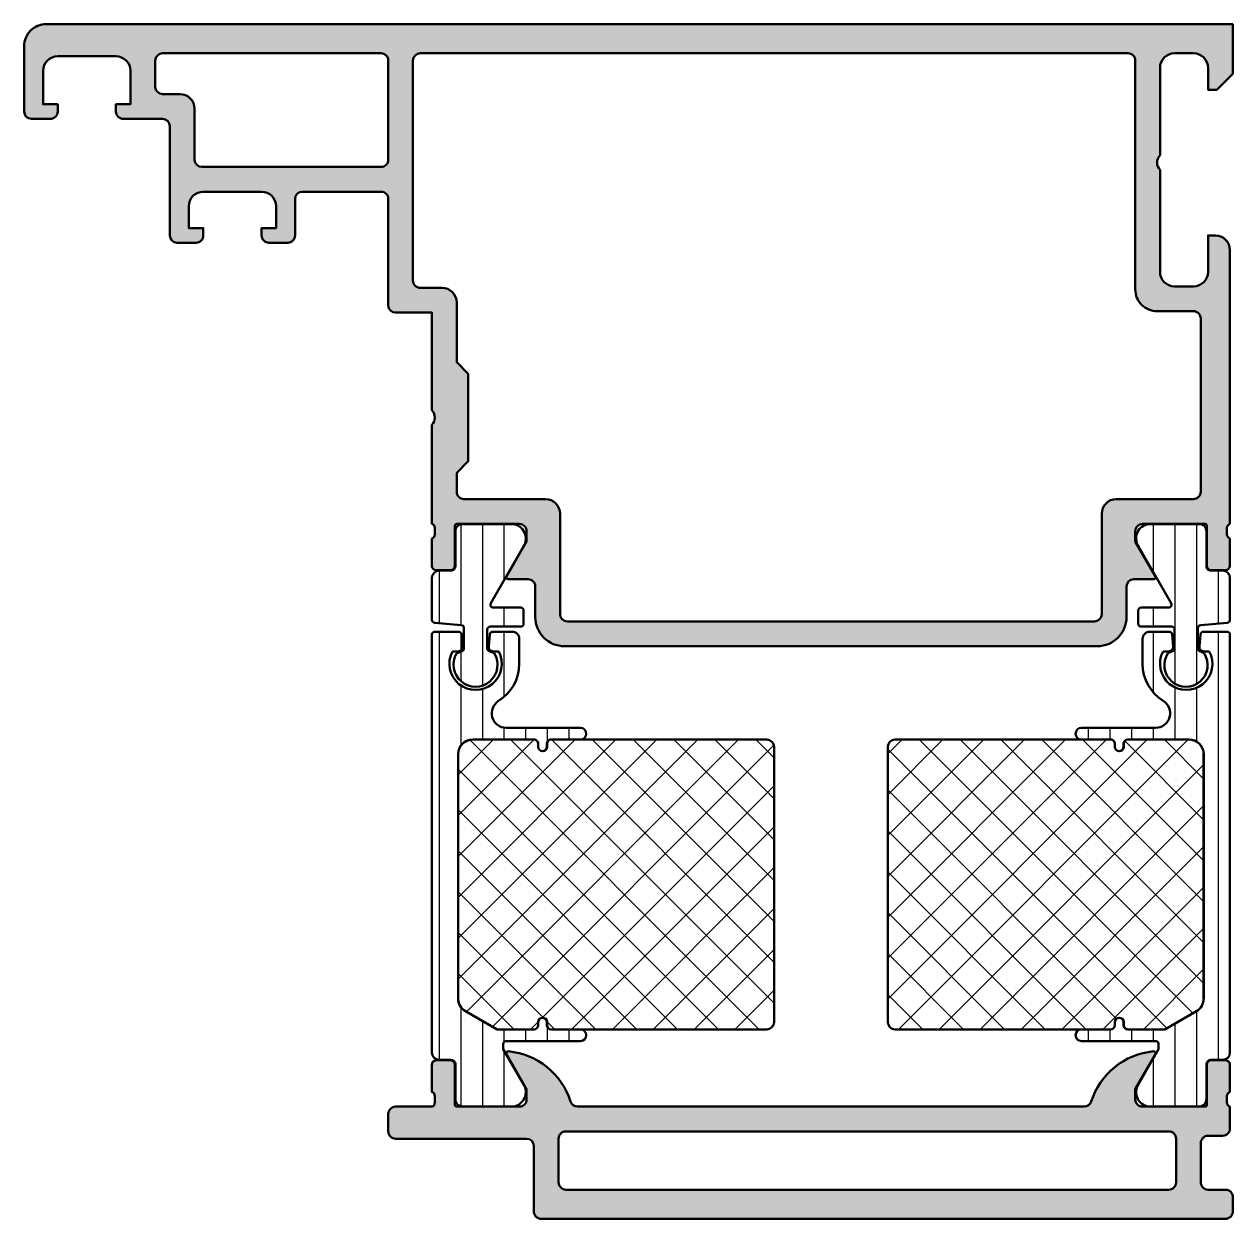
# Model space of a CAD drawing. Extents: x -30 to 53, y 3 to 85.
import ezdxf

# ---------------------------------------------------------------- set-up
doc = ezdxf.new("R2010")
doc.units = 0
for name, color, linetype, lineweight in [('0S-Alu contour', 7, 'Continuous', 50), ('0S-Alu hatch', 252, 'Continuous', 25), ('0S-Plastic contour', 254, 'Continuous', 50), ('0S-Plastic hatch', 253, 'Continuous', 25), ('0S-PT contour', 91, 'Continuous', 50), ('0S-PT hatch', 103, 'Continuous', 25)]:
    doc.layers.add(name, color=color, linetype=linetype, lineweight=lineweight)
pattern_1 = [(135, (0, 0), (-1.403165018917055, -1.403165018917055), []), (225, (0, 0), (1.403165018917055, -1.403165018917055), [])]
pattern_2 = [(90, (0, 0), (-1.4859, 0), [])]

# ---------------------------------------------------------------- blocks, each defined once
blk = doc.blocks.new('398640__9832F086_B0BD_4BD1_AEF3_D451DECA86C6_')
at = {"layer": '0S-Alu hatch'}
h = blk.add_hatch(color=256, dxfattribs=at)
edge = h.paths.add_edge_path()
edge.add_line((4.999999999998017, 7.999707031250622), (4.999999999998038, 3.500000000000994))
edge.add_arc((5.49999895554221, 3.499998955545066), 0.4999989555452624, 179.9998803162818, 270.0001196860962)
edge.add_line((5.499999999998252, 3.000000000000895), (52.49999999999827, 3.000000000001108))
edge.add_arc((52.50000104445414, 3.499998955545862), 0.499998955545846, 269.9998803139234, 360.0001196867634)
edge.add_line((52.9999999999989, 3.500000000007727), (52.99999999999781, 4.499707031250849))
edge.add_arc((52.50000104445367, 4.49970807570672), 0.4999989555452211, 359.9998803162817, 450.0001196861027)
edge.add_line((52.49999999999758, 4.99970703125085), (51.3000030517561, 4.999707031250622))
edge.add_ellipse((51.30000200730002, 5.499705986794785), major_axis=(-0.4999989555452535, 0), ratio=1, start_angle=-0.0001196867632984322, end_angle=90.00011968610022, ccw=False)
edge.add_line((50.80000305175585, 5.499707031256658), (50.80000305175447, 8.199707031249886))
edge.add_ellipse((51.30000200729972, 8.199708075705418), major_axis=(-0.4999989555463424, 0), ratio=1, start_angle=-90.00011968612631, end_angle=0.00011968371831017066, ccw=False)
edge.add_line((51.30000305175602, 8.699707031250666), (52.30000305175583, 8.699707031250654))
edge.add_arc((52.30000409621215, 9.19970598679481), 0.4999989555452446, 269.9998803138729, 360.0001196867634)
edge.add_line((52.80000305175629, 9.199707031256676), (52.80000305175608, 10.69970703125061))
edge.add_ellipse((52.87883949866824, 10.96722762449642), major_axis=(-0.278895057633372, 0), ratio=1, start_angle=-1.1645893740944189, end_angle=73.5801235805169, ccw=False)
edge.add_line((52.60000205081952, 10.97289603252132), (52.60000205081951, 11.42649003252133))
edge.add_ellipse((52.87887014646271, 11.43215069199836), major_axis=(-0.2789255417371855, 0), ratio=1, start_angle=-73.57540544464399, end_angle=1.1628700728812191, ccw=False)
edge.add_line((52.80000305081952, 11.69969403252133), (52.80000305081952, 13.57970503252981))
edge.add_arc((52.50000305081949, 13.57970503252981), 0.3000000000000399, 0, 90.00000000000136)
edge.add_line((52.50000305081948, 13.87970503252985), (51.52002873177672, 13.87970503252984))
edge.add_arc((51.52002873177672, 13.57970503252984), 0.3000000000000043, 90, 180)
edge.add_line((51.22002873177672, 13.57970503252984), (51.22002873177674, 10.81970703252985))
edge.add_ellipse((51.10002873174774, 10.81970703252983), major_axis=(-0.1200000000289947, 0), ratio=1, start_angle=90, end_angle=180, ccw=False)
edge.add_line((51.10002873174774, 10.69970703250084), (46.80000305175609, 10.6997070312506))
edge.add_ellipse((46.79999273164557, 11.19969671114009), major_axis=(-0.4999896799959968, 0), ratio=1, start_angle=-0.001182622279827683, end_angle=90.0011826219631, ccw=False)
edge.add_line((46.30000305175609, 11.19970703125067), (46.30000305175609, 11.89971923828184))
edge.add_line((46.30000305175609, 11.89971923828184), (47.68824768066234, 14.30422973632861))
edge.add_arc((47.5612970851169, 14.36092012284582), 0.1390332824643494, 335.9366245844957, 455.6317879854281)
edge.add_arc((48.03832825741385, 9.52341676991196), 5.000000000000003, 95.63178798542565, 162.2550684711842)
edge.add_ellipse((42.8000030508257, 11.19970703125044), major_axis=(-0.5000000009304532, 0), ratio=1, start_angle=89.99650294255503, end_angle=162.2550684711809, ccw=False)
edge.add_line((42.79997253324238, 10.69970703125131), (8.000030515823966, 10.6997070312504))
edge.add_ellipse((8.00001072614226, 11.19971775703082), major_axis=(-0.5000107261720435, 0), ratio=1, start_angle=17.745016331615602, end_angle=90.00226768183268, ccw=False)
edge.add_arc((2.761677785657887, 9.523416473657205), 4.999999999999653, 17.74501633161188, 84.36824744398086)
edge.add_arc((3.238705966637112, 14.36092012156662), 0.1390332824644282, 84.36824744397641, 204.0633754153807)
edge.add_line((3.111755371091485, 14.30422973504964), (4.499999999997612, 11.89971923700268))
edge.add_line((4.499999999997612, 11.89971923700268), (4.499999999997619, 11.1997070299714))
edge.add_ellipse((4.000010320108329, 11.1996967098607), major_axis=(-0.4999896799957969, 0), ratio=1, start_angle=89.9988173780672, end_angle=180.0011826222799, ccw=False)
edge.add_line((3.999999999998074, 10.69970702997141), (-0.3000256809940041, 10.69970703122166))
edge.add_ellipse((-0.3000256809620547, 10.81970703121873), major_axis=(-0.1199999999970646, 0), ratio=1, start_angle=0, end_angle=89.99999998474527, ccw=False)
edge.add_line((-0.4200256809591192, 10.81970703121872), (-0.4200256809590997, 13.57970503125067))
edge.add_arc((-0.7200256809591039, 13.57970503125065), 0.3000000000000043, 0, 90.00000000000136)
edge.add_line((-0.7200256809591111, 13.87970503125066), (-1.700000000001857, 13.87970503125066))
edge.add_arc((-1.700000000001878, 13.57970503125062), 0.3000000000000504, 89.99999999999594, 180)
edge.add_line((-2.000000000001929, 13.57970503125062), (-2.000000000001925, 11.69969403124212))
edge.add_ellipse((-2.078867095645065, 11.43215069071915), major_axis=(-0.2789255417371634, 0), ratio=1, start_angle=178.8371299271223, end_angle=253.57540544465212, ccw=False)
edge.add_line((-1.799999000001883, 11.42649003124214), (-1.799999000001911, 10.97289603124211))
edge.add_ellipse((-2.078836446544941, 10.96722762324377), major_axis=(-0.2788950563274168, 0), ratio=1, start_angle=106.419876419486, end_angle=181.1645893740907, ccw=False)
edge.add_line((-2.000000000001931, 10.69970703125066), (-4.49999691895168, 10.6997070312506))
edge.add_arc((-4.499996918951659, 10.19970703125062), 0.4999999999999752, 90.00000000000244, 179.9998528905641)
edge.add_line((-4.999996918949985, 10.19970831502263), (-5.000000000002209, 8.999707031250878))
edge.add_arc((-4.500001044457803, 8.999705986794991), 0.4999989555454969, 179.9998803162818, 270.0001196861027)
edge.add_line((-4.500000000001705, 8.499707031250585), (4.499999999998031, 8.499707031250594))
edge.add_ellipse((4.499996417975447, 7.999703449228023), major_axis=(-0.500003582035401, 0), ratio=1, start_angle=180.000410467164, end_angle=269.9995895333882, ccw=False)
edge = h.paths.add_edge_path()
edge.add_ellipse((7.199596772168888, 8.500237392367666), major_axis=(-0.4997778664221876, 0), ratio=1, start_angle=269.999898531171, end_angle=359.9998985337524, ccw=False)
edge.add_line((7.199597657258074, 9.00001525878907), (45.20000316596497, 9.000019836426432))
edge.add_line((45.20000316596497, 9.000019836426432), (48.59959460549984, 9.000019836426194))
edge.add_ellipse((48.59959564995598, 8.500020880745225), major_axis=(-0.4999989556820596, 0), ratio=1, start_angle=179.9998803132367, end_angle=270.0001196861067, ccw=False)
edge.add_line((49.09959460563694, 8.50001983628336), (49.09998474110008, 5.500015258686882))
edge.add_ellipse((48.59998578566401, 5.500014214225018), major_axis=(-0.4999989554371675, 0), ratio=1, start_angle=89.99988031387619, end_angle=180.0001196867634, ccw=False)
edge.add_line((48.59998474120772, 5.000015258788941), (7.199987792966901, 5.000015258790186))
edge.add_ellipse((7.199986748511186, 5.500014214334498), major_axis=(-0.4999989555454026, 0), ratio=1, start_angle=0.8255040910962066, end_angle=90.00011968605872, ccw=False)
edge.add_line((6.700039687878252, 5.492810596425213), (6.699818905747484, 8.500238277434335))
at = {"layer": '0S-Alu contour', "color": 7}
for points in [[(3.111755371091485, 14.30422973504964), (4.499999999997612, 11.89971923700268), (4.499999999997619, 11.1997070299714)], [(46.30000305175609, 11.19970703125067), (46.30000305175609, 11.89971923828184), (47.68824768066234, 14.30422973632861)], [(-2.000000000001929, 13.57970503125062), (-2.000000000001925, 11.69969403124212)], [(-0.7200256809591111, 13.87970503125066), (-1.700000000001857, 13.87970503125066)], [(-0.4200256809591192, 10.81970703121872), (-0.4200256809590997, 13.57970503125067)], [(51.22002873177672, 13.57970503252984), (51.22002873177674, 10.81970703252985)], [(52.50000305081948, 13.87970503252985), (51.52002873177672, 13.87970503252984)], [(52.80000305081952, 11.69969403252133), (52.80000305081952, 13.57970503252981)], [(-1.799999000001883, 11.42649003124214), (-1.799999000001911, 10.97289603124211)], [(52.60000205081952, 10.97289603252132), (52.60000205081951, 11.42649003252133)], [(-4.999996918949985, 10.19970831502263), (-5.000000000002209, 8.999707031250878)], [(-2.000000000001931, 10.69970703125066), (-4.49999691895168, 10.6997070312506)], [(3.999999999998074, 10.69970702997141), (-0.3000256809940041, 10.69970703122166)], [(42.79997253324238, 10.69970703125131), (8.000030515823966, 10.6997070312504)], [(51.10002873174774, 10.69970703250084), (46.80000305175609, 10.6997070312506)], [(52.80000305175629, 9.199707031256676), (52.80000305175608, 10.69970703125061)], [(-4.500000000001705, 8.499707031250585), (4.499999999998031, 8.499707031250594)], [(6.700039687878252, 5.492810596425213), (6.699818905747484, 8.500238277434335)], [(7.199597657258074, 9.00001525878907), (45.20000316596497, 9.000019836426432), (48.59959460549984, 9.000019836426194)], [(49.09959460563694, 8.50001983628336), (49.09998474110008, 5.500015258686882)], [(51.30000305175602, 8.699707031250666), (52.30000305175583, 8.699707031250654)], [(4.999999999998017, 7.999707031250622), (4.999999999998038, 3.500000000000994)], [(50.80000305175585, 5.499707031256658), (50.80000305175447, 8.199707031249886)], [(48.59998474120772, 5.000015258788941), (7.199987792966901, 5.000015258790186)], [(52.49999999999758, 4.99970703125085), (51.3000030517561, 4.999707031250622)], [(52.9999999999989, 3.500000000007727), (52.99999999999781, 4.499707031250849)], [(5.499999999998252, 3.000000000000895), (52.49999999999827, 3.000000000001108)]]:
    blk.add_lwpolyline(points, dxfattribs=at)
for centre, radius, start, end in [((3.238705966637112, 14.36092012156662), 0.1390332824644282, 84.36824744397641, 204.0633754153807), ((2.761677785657887, 9.523416473657205), 4.999999999999653, 17.74501633161188, 84.36824744398086), ((48.03832825741385, 9.52341676991196), 5.000000000000003, 95.63178798542565, 162.2550684711842), ((47.5612970851169, 14.36092012284582), 0.1390332824643494, 335.9366245844957, 95.63178798542816), ((-1.700000000001878, 13.57970503125062), 0.3000000000000504, 89.99999999999594, 180), ((-0.7200256809591039, 13.57970503125065), 0.3000000000000043, 0, 90.00000000000136), ((51.52002873177672, 13.57970503252984), 0.3000000000000043, 90, 180), ((52.50000305081949, 13.57970503252981), 0.3000000000000399, 0, 90.00000000000136), ((-4.499996918951659, 10.19970703125062), 0.4999999999999752, 90.00000000000244, 179.9998528905641), ((52.30000409621215, 9.19970598679481), 0.4999989555452446, 269.9998803138729, 0.0001196867634114), ((-4.500001044457803, 8.999705986794991), 0.4999989555454969, 179.9998803162818, 270.0001196861027), ((52.50000104445367, 4.49970807570672), 0.4999989555452211, 359.9998803162817, 90.00011968610266), ((5.49999895554221, 3.499998955545066), 0.4999989555452624, 179.9998803162818, 270.0001196860962), ((52.50000104445414, 3.499998955545862), 0.499998955545846, 269.9998803139234, 0.0001196867634114)]:
    blk.add_arc(centre, radius, start, end, dxfattribs=at)
at = {"layer": '0S-Alu contour', "color": 7, "extrusion": (0, 0, -1)}
for centre, radius, start, end in [((2.078867095645065, 11.43215069071915), 0.2789255417371634, 106.4245945553479, 181.1628700728777), ((-52.87887014646271, 11.43215069199836), 0.2789255417371855, 358.8371299271188, 73.57540544464409), ((2.078836446544941, 10.96722762324377), 0.2788950563274168, 178.8354106259093, 253.580123580514), ((0.3000256809620547, 10.81970703121873), 0.1199999999970647, 270.0000000152547, 0), ((-4.000010320108329, 11.1996967098607), 0.4999896799957969, 179.9988173777201, 270.0011826219328), ((-8.00001072614226, 11.19971775703082), 0.5000107261720435, 269.9977323181673, 342.2549836683844), ((-42.8000030508257, 11.19970703125044), 0.5000000009304532, 197.7449315288192, 270.0034970574451), ((-46.79999273164557, 11.19969671114009), 0.4999896799959968, 269.9988173780369, 0.0011826222798784), ((-51.10002873174774, 10.81970703252983), 0.1200000000289947, 180, 270), ((-52.87883949866824, 10.96722762449642), 0.278895057633372, 286.4198764194831, 1.16458937409442), ((-4.499996417975447, 7.999703449228023), 0.500003582035401, 90.0004104666118, 179.999589532836), ((-7.199596772168888, 8.500237392367666), 0.4997778664221876, 0.0001014662475748, 90.00010146882896), ((-48.59959564995598, 8.500020880745225), 0.4999989556820596, 89.99988031389329, 180.0001196867633), ((-51.30000200729972, 8.199708075705418), 0.4999989555463424, 359.9998803162817, 90.0001196861263), ((-7.199986748511186, 5.500014214334498), 0.4999989555454026, 269.9998803139413, 359.1744959089038), ((-48.59998578566401, 5.500014214225018), 0.4999989554371675, 179.9998803132366, 270.0001196861239), ((-51.30000200730002, 5.499705986794785), 0.4999989555452535, 269.9998803138998, 0.0001196867634114)]:
    blk.add_arc(centre, radius, start, end, dxfattribs=at)
blk = doc.blocks.new('399970__FF4A1BC8_87A1_430F_BCFF_88F439870E05_')
at = {"layer": '0S-PT hatch'}
h = blk.add_hatch(dxfattribs=at)
h.set_pattern_fill('ANSI37', color=256, scale=0.625, angle=90, style=0)
h.set_pattern_definition(pattern_1)
edge = h.paths.add_edge_path()
edge.add_line((29.30501678412241, 35.39997360872191), (29.30501678412253, 16.49999583056031))
edge.add_arc((29.80004010262373, 16.49999583057445), 0.495023318501211, 180, 269.9999999999901)
edge.add_line((29.80004010262364, 16.00497251207324), (44.60001525879817, 16.00497251261728))
edge.add_arc((44.60001525878733, 16.29997251261727), 0.2949999999999839, 270.0000000021059, 360)
edge.add_line((44.89501525878731, 16.29997251261727), (44.89501525878731, 16.49997251261709))
edge.add_ellipse((45.20001068115059, 16.49997251261707), major_axis=(-0.3049954223632838, 0), ratio=1, start_angle=180, end_angle=360, ccw=False)
edge.add_line((45.50500610351388, 16.49997251261708), (45.50500610351387, 16.29997251261719))
edge.add_arc((45.800006103514, 16.29997251261719), 0.2950000000001296, 180, 270.0000000000027)
edge.add_line((45.80000610351402, 16.00497251261706), (48.32488424585131, 16.00497251261717))
edge.add_line((48.32488424585131, 16.00497251261717), (50.49738174929721, 17.25900840529648))
edge.add_arc((49.99992048209231, 18.12081257374723), 0.9950749404583522, 299.9949336249787, 360.0000430627042)
edge.add_line((50.99499542255038, 18.1208133216316), (50.99500803241692, 34.89999617891886))
edge.add_arc((50.00000803241713, 34.89999692667971), 0.9950000000000827, 359.9999569372958, 450.0000000000032)
edge.add_line((50.00000803241707, 35.89499692667979), (45.80000610351386, 35.89499692667955))
edge.add_arc((45.80000610351388, 35.59999692667955), 0.2950000000000044, 90.00000000000276, 180)
edge.add_line((45.50500610351387, 35.59999692667955), (45.50500610351387, 35.39999692667968))
edge.add_ellipse((45.20001068115059, 35.39999692667968), major_axis=(-0.3049954223632838, 0), ratio=1, start_angle=0, end_angle=180, ccw=False)
edge.add_line((44.89501525878731, 35.39999692667968), (44.89501525878732, 35.5999969266795))
edge.add_arc((44.60001525878713, 35.5999969266795), 0.2950000000001793, 0, 89.99999999999864)
edge.add_line((44.60001525878714, 35.89499692667967), (29.80004010262377, 35.89499692722326))
edge.add_arc((29.80004010262377, 35.3999736087219), 0.4950233185013567, 90, 180)
at = {"layer": '0S-PT contour', "color": 7}
for points in [[(44.60001525878714, 35.89499692667967), (29.80004010262377, 35.89499692722326)], [(50.00000803241707, 35.89499692667979), (45.80000610351386, 35.89499692667955)], [(29.30501678412241, 35.39997360872191), (29.30501678412253, 16.49999583056031)], [(44.89501525878731, 35.39999692667968), (44.89501525878732, 35.5999969266795)], [(45.50500610351387, 35.59999692667955), (45.50500610351387, 35.39999692667968)], [(50.99499542255038, 18.1208133216316), (50.99500803241692, 34.89999617891886)], [(45.80000610351402, 16.00497251261706), (48.32488424585131, 16.00497251261717), (50.49738174929721, 17.25900840529648)], [(29.80004010262364, 16.00497251207324), (44.60001525879817, 16.00497251261728)], [(44.89501525878731, 16.29997251261727), (44.89501525878731, 16.49997251261709)], [(45.50500610351388, 16.49997251261708), (45.50500610351387, 16.29997251261719)]]:
    blk.add_lwpolyline(points, dxfattribs=at)
for centre, radius, start, end in [((29.80004010262377, 35.3999736087219), 0.4950233185013567, 90, 180), ((44.60001525878713, 35.5999969266795), 0.2950000000001793, 0, 89.99999999999864), ((45.80000610351388, 35.59999692667955), 0.2950000000000044, 90.00000000000276, 180), ((50.00000803241713, 34.89999692667971), 0.9950000000000827, 359.9999569372958, 90.00000000000328), ((49.99992048209231, 18.12081257374723), 0.9950749404583522, 299.9949336249787, 4.30627041987e-05), ((29.80004010262373, 16.49999583057445), 0.495023318501211, 180, 269.9999999999901), ((44.60001525878733, 16.29997251261727), 0.2949999999999839, 270.0000000021059, 0), ((45.800006103514, 16.29997251261719), 0.2950000000001296, 180, 270.0000000000027)]:
    blk.add_arc(centre, radius, start, end, dxfattribs=at)
at = {"layer": '0S-PT contour', "color": 7, "extrusion": (0, 0, -1)}
for centre, start, end in [((-45.20001068115059, 35.39999692667968), 180, 0), ((-45.20001068115059, 16.49997251261707), 0, 180)]:
    blk.add_arc(centre, 0.3049954223632838, start, end, dxfattribs=at)
blk = doc.blocks.new('399970__C0B002ED_C2CB_4FB1_8F07_7EFD5FDE4F47_')
at = {"layer": '0S-PT hatch'}
h = blk.add_hatch(dxfattribs=at)
h.set_pattern_fill('ANSI37', color=256, scale=0.625, angle=90, style=0)
h.set_pattern_definition(pattern_1)
edge = h.paths.add_edge_path()
edge.add_ellipse((20.99996306572286, 35.39997372530903), major_axis=(-0.4950232019088631, 0), ratio=1, start_angle=180.0026854107466, end_angle=269.9973415777108, ccw=False)
edge.add_line((21.49498626708801, 35.39999692667982), (21.49498626709334, 16.49997274578581))
edge.add_ellipse((20.99996306571736, 16.49999571398209), major_axis=(-0.4950232019088169, 0), ratio=1, start_angle=90.00268541071642, end_angle=179.9973415778094, ccw=False)
edge.add_line((20.9999862670879, 16.00497251261699), (6.199987792966872, 16.0049725126171))
edge.add_ellipse((6.199987792966907, 16.29997251261709), major_axis=(-0.2949999999999875, 0), ratio=1, start_angle=0, end_angle=89.99999999999329, ccw=False)
edge.add_line((5.90498779296692, 16.29997251261709), (5.90498779296692, 16.4999725126171))
edge.add_arc((5.59999237060358, 16.4999725126171), 0.3049954223633406, 0, 180)
edge.add_line((5.294996948240239, 16.4999725126171), (5.294996948240239, 16.29997251261717))
edge.add_ellipse((4.999996948240168, 16.29997251261717), major_axis=(-0.295000000000071, 0), ratio=1, start_angle=90.00000000000102, end_angle=180, ccw=False)
edge.add_line((4.999996948240173, 16.0049725126171), (2.475118805904138, 16.0049725126171))
edge.add_line((2.475118805904138, 16.0049725126171), (0.3025761379825482, 17.25903447727107))
edge.add_ellipse((0.8000824887191264, 18.12081252701278), major_axis=(-0.9950748595155291, 0), ratio=1, start_angle=0.0011168008742856728, end_angle=60.00206632703572, ccw=False)
edge.add_line((-0.1949923706073732, 18.12079313116055), (-0.1950049806625102, 34.89999585095368))
edge.add_ellipse((0.7999950193369108, 34.8999969266796), major_axis=(-0.9950000000000025, 0), ratio=1, start_angle=-90.0000000000008, end_angle=6.194420529936906e-05, ccw=False)
edge.add_line((0.7999950193369258, 35.8949969266796), (4.999996948240287, 35.8949969266796))
edge.add_ellipse((4.999996948240193, 35.59999692667956), major_axis=(-0.2950000000000443, 0), ratio=1, start_angle=180, end_angle=269.9999999999817, ccw=False)
edge.add_line((5.294996948240239, 35.59999692667955), (5.294996948240353, 35.39999692667961))
edge.add_arc((5.59999237060358, 35.39999692667961), 0.304995422363227, 180, 360)
edge.add_line((5.904987792966807, 35.39999692667961), (5.904987792966807, 35.59999692667965))
edge.add_ellipse((6.199987792966767, 35.59999692667953), major_axis=(-0.2949999999999599, 0), ratio=1, start_angle=269.9999999999794, end_angle=360, ccw=False)
edge.add_line((6.199987792966872, 35.89499692667949), (20.9999860339192, 35.89499692668505))
at = {"layer": '0S-PT contour', "color": 7}
for points in [[(0.7999950193369258, 35.8949969266796), (4.999996948240287, 35.8949969266796)], [(6.199987792966872, 35.89499692667949), (20.9999860339192, 35.89499692668505)], [(-0.1949923706073732, 18.12079313116055), (-0.1950049806625102, 34.89999585095368)], [(5.294996948240239, 35.59999692667955), (5.294996948240353, 35.39999692667961)], [(5.904987792966807, 35.39999692667961), (5.904987792966807, 35.59999692667965)], [(21.49498626708801, 35.39999692667982), (21.49498626709334, 16.49997274578581)], [(4.999996948240173, 16.0049725126171), (2.475118805904138, 16.0049725126171), (0.3025761379825482, 17.25903447727107)], [(5.294996948240239, 16.4999725126171), (5.294996948240239, 16.29997251261717)], [(5.90498779296692, 16.29997251261709), (5.90498779296692, 16.4999725126171)], [(20.9999862670879, 16.00497251261699), (6.199987792966872, 16.0049725126171)]]:
    blk.add_lwpolyline(points, dxfattribs=at)
at = {"layer": '0S-PT contour', "color": 7, "extrusion": (0, 0, -1)}
for centre, radius, start, end in [((-0.7999950193369108, 34.8999969266796), 0.9950000000000025, 359.9999380557947, 90.00000000000087), ((-4.999996948240193, 35.59999692667956), 0.2950000000000443, 90.00000000001828, 180), ((-6.199987792966767, 35.59999692667953), 0.2949999999999599, 0, 90.00000000002055), ((-20.99996306572286, 35.39997372530903), 0.4950232019088631, 90.00265842228919, 179.9973145892534), ((-0.8000824887191264, 18.12081252701278), 0.9950748595155292, 299.9979336729643, 359.9988831991257), ((-4.999996948240168, 16.29997251261717), 0.295000000000071, 180, 269.999999999999), ((-6.199987792966907, 16.29997251261709), 0.2949999999999875, 270.0000000000067, 0), ((-20.99996306571736, 16.49999571398209), 0.4950232019088169, 180.0026584221907, 269.9973145892836)]:
    blk.add_arc(centre, radius, start, end, dxfattribs=at)
at = {"layer": '0S-PT contour', "color": 7}
for centre, radius, start, end in [((5.59999237060358, 35.39999692667961), 0.304995422363227, 180, 0), ((5.59999237060358, 16.4999725126171), 0.3049954223633406, 0, 180)]:
    blk.add_arc(centre, radius, start, end, dxfattribs=at)
blk = doc.blocks.new('284681__13B145FF_F7BB_421A_BDEF_663A0DB0389D___E7B45E0A_0089_4E5C_8F24_7AC485A75322_')
at = {"layer": '0S-Plastic hatch'}
h = blk.add_hatch(dxfattribs=at)
h.set_pattern_fill('ANSI31', color=256, scale=0.4680000000000001, angle=45, style=0)
h.set_pattern_definition(pattern_2)
edge = h.paths.add_edge_path()
edge.add_line((52.80000915527487, 43.09997245936936), (52.80000303682758, 14.41001670802231))
edge.add_ellipse((52.3000030368276, 14.41001681465278), major_axis=(-0.4999999999999972, 0), ratio=1, start_angle=90, end_angle=179.9999877758218, ccw=False)
edge.add_line((52.3000030368276, 13.91001681465279), (51.48967171842276, 13.91001681465279))
edge.add_arc((51.48967171842276, 13.61001681465279), 0.3000000000000024, 90, 180)
edge.add_line((51.18967171842275, 13.61001681465279), (51.19000366881977, 11.21001843171649))
edge.add_ellipse((50.69000769138116, 11.21001579209141), major_axis=(-0.4999959774455833, 0), ratio=1, start_angle=89.99969751881332, end_angle=180.0003024817733, ccw=False)
edge.add_line((50.69000505175608, 10.7100198146528), (47.21346355365661, 10.71001981465279))
edge.add_ellipse((47.35577420264795, 11.69983788937564), major_axis=(-0.9999960709244705, 0), ratio=1, start_angle=-32.72701609984051, end_angle=81.8183919481009, ccw=False)
edge.add_line((46.51452155365661, 12.24047281465279), (47.89999999999825, 14.6401922054353))
edge.add_line((47.89999999999825, 14.6401922054353), (47.89999999999825, 14.99998471964838))
edge.add_arc((47.69999999999826, 14.99998471964843), 0.1999999999999887, 0, 89.99999999998371)
edge.add_line((47.69999999999831, 15.19998471964842), (42.6000122070295, 15.19998471964845))
edge.add_ellipse((42.6000122070295, 15.59997861613281), major_axis=(-0.3999938964843608, 0), ratio=1, start_angle=-90, end_angle=90, ccw=False)
edge.add_line((42.6000122070295, 15.99997251261718), (44.60001525878736, 15.99997251261729))
edge.add_arc((44.60001525878722, 16.29997251261704), 0.2999999999999825, 270.0000000000258, 360)
edge.add_line((44.9000152587872, 16.29997251261704), (44.9000152587872, 16.49997251261706))
edge.add_ellipse((45.20001068115054, 16.49997251261706), major_axis=(-0.2999954223633381, 0), ratio=1, start_angle=180, end_angle=360, ccw=False)
edge.add_line((45.50000610351387, 16.49997251261706), (45.50000610351387, 16.29997251261713))
edge.add_arc((45.80000610351394, 16.29997251261713), 0.3000000000000682, 180, 270)
edge.add_line((45.80000610351394, 15.99997251261706), (48.32622375488107, 15.99997251261706))
edge.add_line((48.32622375488107, 15.99997251261706), (50.4999267578107, 17.25470426021181))
edge.add_arc((49.99992048209236, 18.12081257374697), 1.000074940458192, 299.9979363638884, 359.9988858904897)
edge.add_line((50.99999542236149, 18.12079312739916), (51.00000803241663, 34.89999584554798))
edge.add_arc((50.00000803241722, 34.89999692667958), 0.9999999999999939, 359.9999380557947, 450.0000000000012)
edge.add_line((50.00000803241719, 35.89999692667957), (45.80000610351382, 35.89999692667956))
edge.add_arc((45.80000610351393, 35.59999692667951), 0.300000000000054, 90.000000000019, 180)
edge.add_line((45.50000610351387, 35.59999692667951), (45.50000610351376, 35.39999692667957))
edge.add_ellipse((45.20001068115053, 35.39999692667957), major_axis=(-0.2999954223632244, 0), ratio=1, start_angle=0, end_angle=180, ccw=False)
edge.add_line((44.90001525878731, 35.39999692667957), (44.90001525878732, 35.59999692667961))
edge.add_arc((44.60001525878737, 35.5999969266795), 0.299999999999954, 0, 90.00000000002171)
edge.add_line((44.60001525878725, 35.89999692667945), (42.6000122070295, 35.89999692667959))
edge.add_ellipse((42.6000122070295, 36.29999082316401), major_axis=(-0.3999938964844176, 0), ratio=1, start_angle=-90, end_angle=90, ccw=False)
edge.add_line((42.6000122070295, 36.69998471964843), (47.69281910557752, 36.69998471964843))
edge.add_arc((47.69281910557753, 37.69998471964838), 0.9999999999999452, 269.9999999999988, 418.2116693563893)
edge.add_ellipse((49.7999498577242, 41.09998471867169), major_axis=(-3.000000000000141, 0), ratio=1, start_angle=-0.003997086741776457, end_angle=58.21166935638888, ccw=False)
edge.add_line((46.79994986502423, 41.10019400564394), (46.80000915527158, 42.79997251261713))
edge.add_ellipse((47.30000915527174, 42.79997251261709), major_axis=(-0.5000000000001635, 0), ratio=1, start_angle=269.9999999999943, end_angle=360, ccw=False)
edge.add_line((47.30000915527179, 43.29997251261724), (48.62602452675616, 43.29997251261722))
edge.add_ellipse((48.62602452675616, 43.09997251261722), major_axis=(-0.1999999999999957, 0), ratio=1, start_angle=185.0001565526412, end_angle=270.00000000000205, ccw=False)
edge.add_line((48.82526341874561, 43.11740420555901), (48.89886749325908, 42.27613225906127))
edge.add_ellipse((48.60000915527486, 42.24998471964855), major_axis=(-0.3000000000000587, 0), ratio=1, start_angle=89.9999999999946, end_angle=185.0001565526495, ccw=False)
edge.add_line((48.60000915527482, 41.94998471964849), (48.21328669298507, 41.94998471964843))
edge.add_arc((49.79994985772405, 41.09998471867174), 1.799999999999962, 151.8213572242008, 388.1786427757988)
edge.add_line((51.38661302246304, 41.94998471964842), (51.00000915527481, 41.94998471964853))
edge.add_ellipse((51.00000915527478, 42.2499847196486), major_axis=(-0.3000000000000611, 0), ratio=1, start_angle=-5.000156552637293, end_angle=90.00000000000682, ccw=False)
edge.add_line((50.70115081729055, 42.27613225906126), (50.7747548918039, 43.11740420555895))
edge.add_ellipse((50.97399378379358, 43.09997251261702), major_axis=(-0.2000000000002422, 0), ratio=1, start_angle=269.9999999999959, end_angle=354.9998434473241, ccw=False)
edge.add_line((50.9739937837936, 43.29997251261725), (52.60000915527483, 43.29997251261725))
edge.add_ellipse((52.60000915527484, 43.09997251261722), major_axis=(-0.2000000000000313, 0), ratio=1, start_angle=180.0000152727673, end_angle=270.0000000000041, ccw=False)
at = {"layer": '0S-Plastic contour', "color": 7}
for points in [[(47.30000915527179, 43.29997251261724), (48.62602452675616, 43.29997251261722)], [(50.9739937837936, 43.29997251261725), (52.60000915527483, 43.29997251261725)], [(46.79994986502423, 41.10019400564394), (46.80000915527158, 42.79997251261713)], [(48.82526341874561, 43.11740420555901), (48.89886749325908, 42.27613225906127)], [(50.70115081729055, 42.27613225906126), (50.7747548918039, 43.11740420555895)], [(52.80000915527487, 43.09997245936936), (52.80000303682758, 14.41001670802231)], [(48.60000915527482, 41.94998471964849), (48.21328669298507, 41.94998471964843)], [(51.38661302246304, 41.94998471964842), (51.00000915527481, 41.94998471964853)], [(42.6000122070295, 36.69998471964843), (47.69281910557752, 36.69998471964843)], [(44.60001525878725, 35.89999692667945), (42.6000122070295, 35.89999692667959)], [(50.00000803241719, 35.89999692667957), (45.80000610351382, 35.89999692667956)], [(44.90001525878731, 35.39999692667957), (44.90001525878732, 35.59999692667961)], [(45.50000610351387, 35.59999692667951), (45.50000610351376, 35.39999692667957)], [(50.99999542236149, 18.12079312739916), (51.00000803241663, 34.89999584554798)], [(45.80000610351394, 15.99997251261706), (48.32622375488107, 15.99997251261706), (50.4999267578107, 17.25470426021181)], [(42.6000122070295, 15.99997251261718), (44.60001525878736, 15.99997251261729)], [(44.9000152587872, 16.29997251261704), (44.9000152587872, 16.49997251261706)], [(45.50000610351387, 16.49997251261706), (45.50000610351387, 16.29997251261713)], [(47.69999999999831, 15.19998471964842), (42.6000122070295, 15.19998471964845)], [(46.51452155365661, 12.24047281465279), (47.89999999999825, 14.6401922054353), (47.89999999999825, 14.99998471964838)], [(51.18967171842275, 13.61001681465279), (51.19000366881977, 11.21001843171649)], [(52.3000030368276, 13.91001681465279), (51.48967171842276, 13.91001681465279)], [(50.69000505175608, 10.7100198146528), (47.21346355365661, 10.71001981465279)]]:
    blk.add_lwpolyline(points, dxfattribs=at)
at = {"layer": '0S-Plastic contour', "color": 7, "extrusion": (0, 0, -1)}
for centre, radius, start, end in [((-47.30000915527174, 42.79997251261709), 0.5000000000001635, 0, 90.0000000000057), ((-48.62602452675616, 43.09997251261722), 0.1999999999999957, 89.99999999999797, 174.9998434473588), ((-50.97399378379358, 43.09997251261702), 0.2000000000002422, 5.000156552675884, 90.00000000000406), ((-52.60000915527484, 43.09997251261722), 0.2000000000000313, 89.99999999999594, 179.9999847272327), ((-48.60000915527486, 42.24998471964855), 0.3000000000000587, 174.9998434473505, 270.0000000000054), ((-51.00000915527478, 42.2499847196486), 0.3000000000000611, 269.9999999999932, 5.000156552637347), ((-49.7999498577242, 41.09998471867169), 3.000000000000141, 301.7883306436111, 0.0039970867418171), ((-42.6000122070295, 36.29999082316401), 0.3999938964844176, 270, 90), ((-45.20001068115053, 35.39999692667957), 0.2999954223632244, 180, 0), ((-45.20001068115054, 16.49997251261706), 0.2999954223633381, 0, 180), ((-42.6000122070295, 15.59997861613281), 0.3999938964843608, 270, 90), ((-52.3000030368276, 14.41001681465278), 0.4999999999999972, 180.0000122241782, 270), ((-47.35577420264795, 11.69983788937564), 0.9999960709244705, 278.1816080518991, 32.72701609984054), ((-50.69000769138116, 11.21001579209141), 0.4999959774455833, 179.9996975182267, 270.0003024811867)]:
    blk.add_arc(centre, radius, start, end, dxfattribs=at)
at = {"layer": '0S-Plastic contour', "color": 7}
for centre, radius, start, end in [((49.79994985772405, 41.09998471867174), 1.799999999999962, 151.8213572242008, 28.17864277579888), ((47.69281910557753, 37.69998471964838), 0.9999999999999452, 269.9999999999988, 58.21166935638935), ((44.60001525878737, 35.5999969266795), 0.299999999999954, 0, 90.00000000002171), ((45.80000610351393, 35.59999692667951), 0.300000000000054, 90.000000000019, 180), ((50.00000803241722, 34.89999692667958), 0.9999999999999939, 359.9999380557947, 90.00000000000122), ((49.99992048209236, 18.12081257374697), 1.000074940458192, 299.9979363638884, 359.9988858904897), ((44.60001525878722, 16.29997251261704), 0.2999999999999825, 270.0000000000258, 0), ((45.80000610351394, 16.29997251261713), 0.3000000000000682, 180, 270), ((47.69999999999826, 14.99998471964843), 0.1999999999999887, 0, 89.99999999998371), ((51.48967171842276, 13.61001681465279), 0.3000000000000024, 90, 180)]:
    blk.add_arc(centre, radius, start, end, dxfattribs=at)
blk = doc.blocks.new('284681__3033EF36_F298_4EA2_9584_E39DFD9E873E___B112D02E_8624_444A_BC6C_B59543F52A03_')
at = {"layer": '0S-Plastic hatch'}
h = blk.add_hatch(dxfattribs=at)
h.set_pattern_fill('ANSI31', color=256, scale=0.4680000000000001, angle=45, style=0)
h.set_pattern_definition(pattern_2)
edge = h.paths.add_edge_path()
edge.add_line((52.80000305175608, 46.99002270905995), (52.80000305175608, 44.107517063308))
edge.add_ellipse((52.59959904050808, 44.10790883705223), major_axis=(-0.2004043941907312, 0), ratio=1, start_angle=90.11637972489092, end_angle=179.8879914961119, ccw=False)
edge.add_line((52.60000610351383, 43.90750485627673), (50.80000305175616, 43.75000363557362))
edge.add_arc((50.80040730920177, 43.54960246014421), 0.2004015831713156, 90.11557923251924, 179.8887919885128)
edge.add_line((50.60000610351389, 43.54999142854222), (50.60000610351389, 42.14999562470968))
edge.add_arc((50.80041009370952, 42.1503873927838), 0.2004043731273311, 180.1120068945671, 269.8858075365149)
edge.add_line((50.80001068115061, 41.9499834176781), (51.02482813940071, 41.81685303868355))
edge.add_ellipse((49.78321957831565, 41.002393440538), major_axis=(-1.484902776605632, 0), ratio=1, start_angle=-33.263725598049405, end_angle=213.2637255980495, ccw=False)
edge.add_line((48.5416110172306, 41.81685303868355), (48.80000305175607, 41.94998341767811))
edge.add_arc((48.79960645992068, 42.15038457216788), 0.2004015469149792, 270.1133876137138, 359.888797955039)
edge.add_line((49.0000076293928, 42.14999562470912), (49.0000076293928, 43.45001584260487))
edge.add_arc((48.79964546471522, 43.44963533893192), 0.200362525980608, 0.108809107625659, 89.89556244796925)
edge.add_line((48.8000106811469, 43.649997532058), (46.70001220703269, 43.649997532058))
edge.add_ellipse((46.7004087988649, 43.85039868654777), major_axis=(-0.2004015469149778, 0), ratio=1, start_angle=0.11120204487912133, end_angle=89.88661238719641, ccw=False)
edge.add_line((46.50000762939279, 43.85000973908929), (46.50000762939279, 44.75000363557387))
edge.add_ellipse((46.70042975298718, 44.74959373479211), major_axis=(-0.2004225427558912, 0), ratio=1, start_angle=270.1193660069054, end_angle=359.88281956279366, ccw=False)
edge.add_line((46.7000122070262, 44.95001584260487), (48.58757734991174, 44.95001584260487))
edge.add_arc((48.58757734991174, 45.15001584260487), 0.2000000000000012, 270, 389.8798401838267)
edge.add_line((48.76099176806334, 45.24965237996513), (46.51452155365663, 49.15956670905992))
edge.add_ellipse((47.35577420264796, 49.7002016343371), major_axis=(-0.9999960709244833, 0), ratio=1, start_angle=-81.81839194809731, end_angle=32.72701609984239, ccw=False)
edge.add_line((47.21346355365656, 50.69001970905995), (50.69000767619607, 50.69001981465279))
edge.add_ellipse((50.69000769138142, 50.1900238372072), major_axis=(-0.4999959774455933, 0), ratio=1, start_angle=179.9996975182268, end_angle=270.0000017401269, ccw=False)
edge.add_line((51.19000366882005, 50.19002119757701), (51.18967172416215, 47.79006430847299))
edge.add_arc((51.48967172129258, 47.7900228146458), 0.2999999999999997, 179.9920752627072, 269.9999925343822)
edge.add_line((51.4896716822027, 47.49002281464581), (52.30000311690588, 47.49002270905995))
edge.add_ellipse((52.30000305175607, 46.99002270905995), major_axis=(-0.5000000000000043, 0), ratio=1, start_angle=180, end_angle=269.99999253438136, ccw=False)
at = {"layer": '0S-Plastic contour', "color": 7}
for points in [[(47.21346355365656, 50.69001970905995), (50.69000767619607, 50.69001981465279)], [(51.19000366882005, 50.19002119757701), (51.18967172416215, 47.79006430847299)], [(48.76099176806334, 45.24965237996513), (46.51452155365663, 49.15956670905992)], [(51.4896716822027, 47.49002281464581), (52.30000311690588, 47.49002270905995)], [(52.80000305175608, 46.99002270905995), (52.80000305175608, 44.107517063308)], [(46.7000122070262, 44.95001584260487), (48.58757734991174, 44.95001584260487)], [(46.50000762939279, 43.85000973908929), (46.50000762939279, 44.75000363557387)], [(48.8000106811469, 43.649997532058), (46.70001220703269, 43.649997532058)], [(49.0000076293928, 42.14999562470912), (49.0000076293928, 43.45001584260487)], [(50.60000610351389, 43.54999142854222), (50.60000610351389, 42.14999562470968)], [(52.60000610351383, 43.90750485627673), (50.80000305175616, 43.75000363557362)], [(48.5416110172306, 41.81685303868355), (48.80000305175607, 41.94998341767811)], [(50.80001068115061, 41.9499834176781), (51.02482813940071, 41.81685303868355)]]:
    blk.add_lwpolyline(points, dxfattribs=at)
at = {"layer": '0S-Plastic contour', "color": 7, "extrusion": (0, 0, -1)}
for centre, radius, start, end in [((-47.35577420264796, 49.7002016343371), 0.9999960709244833, 327.2729839001576, 81.81839194809739), ((-50.69000769138142, 50.1900238372072), 0.4999959774455933, 89.9999982598731, 180.0003024817733), ((-52.30000305175607, 46.99002270905995), 0.5000000000000043, 90.00000746561861, 180), ((-46.70042975298718, 44.74959373479211), 0.2004225427558912, 0.1171804372063668, 89.88063399309458), ((-52.59959904050808, 44.10790883705223), 0.2004043941907312, 180.1120085038882, 269.8836202751091), ((-46.7004087988649, 43.85039868654777), 0.2004015469149778, 270.1133876128036, 359.8887979551209), ((-49.78321957831565, 41.002393440538), 1.484902776605632, 146.7362744019505, 33.26372559804944)]:
    blk.add_arc(centre, radius, start, end, dxfattribs=at)
at = {"layer": '0S-Plastic contour', "color": 7}
for centre, radius, start, end in [((51.48967172129258, 47.7900228146458), 0.2999999999999997, 179.9920752627072, 269.9999925343822), ((48.58757734991174, 45.15001584260487), 0.2000000000000012, 270, 29.87984018382667), ((48.79964546471522, 43.44963533893192), 0.200362525980608, 0.108809107625659, 89.89556244796925), ((50.80040730920177, 43.54960246014421), 0.2004015831713156, 90.11557923251924, 179.8887919885128), ((48.79960645992068, 42.15038457216788), 0.2004015469149792, 270.1133876137138, 359.888797955039), ((50.80041009370952, 42.1503873927838), 0.2004043731273311, 180.1120068945671, 269.8858075365149)]:
    blk.add_arc(centre, radius, start, end, dxfattribs=at)
blk = doc.blocks.new('284681__6AB1AA94_379F_40B9_A8FE_EC41245F1EC1___7A7FDCD7_2E4C_4FBC_8CA5_4B3416CDCE3F_')
at = {"layer": '0S-Plastic hatch'}
h = blk.add_hatch(dxfattribs=at)
h.set_pattern_fill('ANSI31', color=256, scale=0.4680000000000001, angle=45, style=0)
h.set_pattern_definition(pattern_2)
edge = h.paths.add_edge_path()
edge.add_line((-2.000006103520753, 43.0999724593694), (-1.999999985073465, 14.41001670802235))
edge.add_arc((-1.499999985073479, 14.41001681465285), 0.5000000000000142, 180.0000122241782, 270.0000000000008)
edge.add_line((-1.499999985073472, 13.91001681465283), (-0.6896686666686378, 13.91001681465283))
edge.add_ellipse((-0.6896686666686567, 13.61001681465281), major_axis=(-0.300000000000022, 0), ratio=1, start_angle=180, end_angle=269.9999999999964, ccw=False)
edge.add_line((-0.3896686666686335, 13.61001681465282), (-0.3900006170656525, 11.21001843171653))
edge.add_arc((0.1099953603729631, 11.21001579209145), 0.4999959774455833, 179.9996975182267, 270.0003024811867)
edge.add_line((0.1099979999980434, 10.71001981465284), (3.586539498097508, 10.71001981465284))
edge.add_arc((3.444228849106153, 11.69983788937568), 0.999996070924476, 278.1816080518999, 392.7270160998402)
edge.add_line((4.285481498097503, 12.24047281465283), (2.900003051755867, 14.64019220543534))
edge.add_line((2.900003051755867, 14.64019220543534), (2.900003051755867, 14.99998471964842))
edge.add_ellipse((3.100003051755855, 14.99998471964848), major_axis=(-0.1999999999999886, 0), ratio=1, start_angle=270.00000000001626, end_angle=360, ccw=False)
edge.add_line((3.100003051755798, 15.19998471964847), (8.199990844724624, 15.1999847196485))
edge.add_arc((8.199990844724624, 15.59997861613286), 0.3999938964843608, 270, 450)
edge.add_line((8.199990844724624, 15.99997251261722), (6.199987792966766, 15.99997251261733))
edge.add_ellipse((6.199987792966783, 16.29997251261731), major_axis=(-0.2999999999999794, 0), ratio=1, start_angle=0, end_angle=89.9999999999967, ccw=False)
edge.add_line((5.899987792966804, 16.29997251261731), (5.899987792966804, 16.49997251261725))
edge.add_arc((5.599992370603523, 16.49997251261713), 0.2999954223632812, 0, 180)
edge.add_line((5.299996948240242, 16.49997251261713), (5.299996948240242, 16.29997251261729))
edge.add_ellipse((4.999996948240118, 16.29997251261723), major_axis=(-0.3000000000001233, 0), ratio=1, start_angle=90.00000000001052, end_angle=180, ccw=False)
edge.add_line((4.999996948240173, 15.9999725126171), (2.473779296873175, 15.99997251261722))
edge.add_line((2.473779296873175, 15.99997251261722), (0.3000762939434054, 17.25470426021195))
edge.add_ellipse((0.8000825696618366, 18.12081257374728), major_axis=(-1.000074940458382, 0), ratio=1, start_angle=0.0011141101646217066, end_angle=60.0020636361121, ccw=False)
edge.add_line((-0.1999923706074824, 18.12079312739948), (-0.2000049806625057, 34.89999584554806))
edge.add_ellipse((0.7999950193369963, 34.89999692667975), major_axis=(-1.000000000000086, 0), ratio=1, start_angle=-89.99999999999551, end_angle=6.193832132339594e-05, ccw=False)
edge.add_line((0.7999950193369189, 35.89999692667984), (4.999996948240166, 35.89999692667961))
edge.add_ellipse((4.999996948240243, 35.59999692667961), major_axis=(-0.2999999999999971, 0), ratio=1, start_angle=180, end_angle=270.0000000000148, ccw=False)
edge.add_line((5.299996948240242, 35.5999969266796), (5.299996948240242, 35.39999692667973))
edge.add_arc((5.599992370603523, 35.39999692667972), 0.2999954223632812, 180, 360)
edge.add_line((5.899987792966804, 35.39999692667972), (5.899987792966804, 35.5999969266796))
edge.add_ellipse((6.199987792966991, 35.59999692667953), major_axis=(-0.3000000000001872, 0), ratio=1, start_angle=270.000000000001, end_angle=360, ccw=False)
edge.add_line((6.199987792966986, 35.89999692667972), (8.199990844724617, 35.89999692667964))
edge.add_arc((8.199990844724608, 36.29999082316405), 0.3999938964844176, 270.000000000001, 450)
edge.add_line((8.199990844724608, 36.69998471964847), (3.107183946176604, 36.69998471964847))
edge.add_ellipse((3.107183946176581, 37.69998471964842), major_axis=(-0.999999999999943, 0), ratio=1, start_angle=-58.21166935638962, end_angle=90.00000000000131, ccw=False)
edge.add_arc((1.000053194029888, 41.09998471867175), 3.000000000000177, 301.7883306436115, 360.0039970867418)
edge.add_line((4.000053186729893, 41.10019400564398), (3.999993896482543, 42.79997251261717))
edge.add_arc((3.499993896482386, 42.79997251261712), 0.5000000000001564, 0, 90.00000000000733)
edge.add_line((3.499993896482322, 43.29997251261728), (2.173978524997956, 43.29997251261726))
edge.add_arc((2.173978524997941, 43.09997251261727), 0.1999999999999891, 89.99999999999594, 174.9998434473586)
edge.add_line((1.974739633008503, 43.11740420555906), (1.901135558495035, 42.27613225906131))
edge.add_arc((2.199993896479284, 42.2499847196486), 0.3000000000000753, 174.9998434473534, 270.0000000000027)
edge.add_line((2.199993896479298, 41.94998471964852), (2.586716358769045, 41.94998471964846))
edge.add_ellipse((1.000053194030066, 41.09998471867179), major_axis=(-1.799999999999962, 0), ratio=1, start_angle=-28.17864277579929, end_angle=208.1786427757992, ccw=False)
edge.add_line((-0.5866099707089134, 41.94998471964846), (-0.2000061035206926, 41.94998471964858))
edge.add_arc((-0.2000061035206571, 42.24998471964863), 0.3000000000000538, 269.9999999999932, 365.0001565526387)
edge.add_line((0.0988522344635712, 42.2761322590613), (0.0252481599502161, 43.11740420555898))
edge.add_arc((-0.1739907320394494, 43.09997251261707), 0.2000000000002302, 5.000156552674131, 90.00000000000813)
edge.add_line((-0.1739907320394778, 43.2999725126173), (-1.800006103520708, 43.29997251261729))
edge.add_arc((-1.800006103520729, 43.09997251261726), 0.2000000000000313, 89.99999999999388, 179.9999847272327)
at = {"layer": '0S-Plastic contour', "color": 7}
for points in [[(-0.1739907320394778, 43.2999725126173), (-1.800006103520708, 43.29997251261729)], [(3.499993896482322, 43.29997251261728), (2.173978524997956, 43.29997251261726)], [(-2.000006103520753, 43.0999724593694), (-1.999999985073465, 14.41001670802235)], [(0.0988522344635712, 42.2761322590613), (0.0252481599502161, 43.11740420555898)], [(1.974739633008503, 43.11740420555906), (1.901135558495035, 42.27613225906131)], [(4.000053186729893, 41.10019400564398), (3.999993896482543, 42.79997251261717)], [(-0.5866099707089134, 41.94998471964846), (-0.2000061035206926, 41.94998471964858)], [(2.199993896479298, 41.94998471964852), (2.586716358769045, 41.94998471964846)], [(8.199990844724608, 36.69998471964847), (3.107183946176604, 36.69998471964847)], [(0.7999950193369189, 35.89999692667984), (4.999996948240166, 35.89999692667961)], [(6.199987792966986, 35.89999692667972), (8.199990844724617, 35.89999692667964)], [(-0.1999923706074824, 18.12079312739948), (-0.2000049806625057, 34.89999584554806)], [(5.299996948240242, 35.5999969266796), (5.299996948240242, 35.39999692667973)], [(5.899987792966804, 35.39999692667972), (5.899987792966804, 35.5999969266796)], [(4.999996948240173, 15.9999725126171), (2.473779296873175, 15.99997251261722), (0.3000762939434054, 17.25470426021195)], [(5.299996948240242, 16.49997251261713), (5.299996948240242, 16.29997251261729)], [(5.899987792966804, 16.29997251261731), (5.899987792966804, 16.49997251261725)], [(8.199990844724624, 15.99997251261722), (6.199987792966766, 15.99997251261733)], [(4.285481498097503, 12.24047281465283), (2.900003051755867, 14.64019220543534), (2.900003051755867, 14.99998471964842)], [(3.100003051755798, 15.19998471964847), (8.199990844724624, 15.1999847196485)], [(-1.499999985073472, 13.91001681465283), (-0.6896686666686378, 13.91001681465283)], [(-0.3896686666686335, 13.61001681465282), (-0.3900006170656525, 11.21001843171653)], [(0.1099979999980434, 10.71001981465284), (3.586539498097508, 10.71001981465284)]]:
    blk.add_lwpolyline(points, dxfattribs=at)
for centre, radius, start, end in [((-1.800006103520729, 43.09997251261726), 0.2000000000000313, 89.99999999999388, 179.9999847272327), ((-0.1739907320394494, 43.09997251261707), 0.2000000000002302, 5.000156552674131, 90.00000000000813), ((2.173978524997941, 43.09997251261727), 0.1999999999999891, 89.99999999999594, 174.9998434473586), ((3.499993896482386, 42.79997251261712), 0.5000000000001564, 0, 90.00000000000733), ((-0.2000061035206571, 42.24998471964863), 0.3000000000000538, 269.9999999999932, 5.000156552638735), ((2.199993896479284, 42.2499847196486), 0.3000000000000753, 174.9998434473534, 270.0000000000027), ((1.000053194029888, 41.09998471867175), 3.000000000000177, 301.7883306436115, 0.0039970867418171), ((8.199990844724608, 36.29999082316405), 0.3999938964844176, 270.000000000001, 90), ((5.599992370603523, 35.39999692667972), 0.2999954223632812, 180, 0), ((5.599992370603523, 16.49997251261713), 0.2999954223632812, 0, 180), ((8.199990844724624, 15.59997861613286), 0.3999938964843608, 270, 90), ((-1.499999985073479, 14.41001681465285), 0.5000000000000142, 180.0000122241782, 270.0000000000008), ((3.444228849106153, 11.69983788937568), 0.999996070924476, 278.1816080518999, 32.72701609984024), ((0.1099953603729631, 11.21001579209145), 0.4999959774455833, 179.9996975182267, 270.0003024811867)]:
    blk.add_arc(centre, radius, start, end, dxfattribs=at)
at = {"layer": '0S-Plastic contour', "color": 7, "extrusion": (0, 0, -1)}
for centre, radius, start, end in [((-1.000053194030066, 41.09998471867179), 1.799999999999962, 151.8213572242008, 28.1786427757992), ((-3.107183946176581, 37.69998471964842), 0.999999999999943, 269.9999999999987, 58.21166935638961), ((-0.7999950193369963, 34.89999692667975), 1.000000000000086, 359.9999380616787, 89.99999999999555), ((-4.999996948240243, 35.59999692667961), 0.2999999999999971, 89.99999999998523, 180), ((-6.199987792966991, 35.59999692667953), 0.3000000000001872, 0, 89.99999999999898), ((-0.8000825696618366, 18.12081257374728), 1.000074940458382, 299.9979363638879, 359.9988858898354), ((-4.999996948240118, 16.29997251261723), 0.3000000000001233, 180, 269.9999999999895), ((-6.199987792966783, 16.29997251261731), 0.2999999999999794, 270.0000000000033, 0), ((-3.100003051755855, 14.99998471964848), 0.1999999999999886, 0, 89.99999999998371), ((0.6896686666686567, 13.61001681465281), 0.300000000000022, 90.0000000000036, 180)]:
    blk.add_arc(centre, radius, start, end, dxfattribs=at)
blk = doc.blocks.new('284681__56B61210_E48B_4BB8_8B52_BAF02C531681___3AF6B48E_3B29_4686_B64B_41460C13CA3A_')
at = {"layer": '0S-Plastic hatch'}
h = blk.add_hatch(dxfattribs=at)
h.set_pattern_fill('ANSI31', color=256, scale=0.4680000000000001, angle=45, style=0)
h.set_pattern_definition(pattern_2)
edge = h.paths.add_edge_path()
edge.add_line((-2.000000000001953, 46.99002270905999), (-2.000000000001953, 44.10751706330803))
edge.add_arc((-1.799595988753956, 44.10790883705227), 0.2004043941907311, 180.1120085038914, 269.8836202750908)
edge.add_line((-1.800003051759766, 43.90750485627679), (-1.9611e-12, 43.75000363557366))
edge.add_ellipse((-0.0004042574476419, 43.54960246014425), major_axis=(-0.2004015831713157, 0), ratio=1, start_angle=180.1112080115298, end_angle=269.8844207674583, ccw=False)
edge.add_line((0.1999969482402335, 43.54999142854242), (0.1999969482402335, 42.1499956247094))
edge.add_ellipse((-0.0004070419554077, 42.15038739278385), major_axis=(-0.2004043731273318, 0), ratio=1, start_angle=90.11419246348783, end_angle=179.8879931053385, ccw=False)
edge.add_line((-7.6293964852e-06, 41.94998341767815), (-0.3020418272629968, 41.81110772373571))
edge.add_arc((0.9951393120786278, 41.03436954289175), 1.511952747226059, 149.0872767760492, 391.5295874849487)
edge.add_line((2.283882827408319, 41.82502829452869), (1.999999999998046, 41.94998341767815))
edge.add_ellipse((2.000396591833442, 42.15038457216792), major_axis=(-0.200401546914977, 0), ratio=1, start_angle=0.11120204489219532, end_angle=89.8866123862843, ccw=False)
edge.add_line((1.799995422361327, 42.14999562470939), (1.799995422361327, 43.45001584260491))
edge.add_ellipse((2.000357587038892, 43.44963533893198), major_axis=(-0.2003625259805955, 0), ratio=1, start_angle=270.1044375530876, end_angle=359.891190892381, ccw=False)
edge.add_line((1.999992370603507, 43.64999753205803), (4.099990844724615, 43.64999753205803))
edge.add_arc((4.099594252889225, 43.8503986865478), 0.2004015469149663, 270.1133876137138, 359.8887979551078)
edge.add_line((4.299995422361327, 43.85000973908928), (4.299995422361327, 44.75000363557366))
edge.add_arc((4.099573298766934, 44.74959373479214), 0.2004225427558924, 0.1171804371379405, 89.8806339940371)
edge.add_line((4.099990844724615, 44.95001584260491), (2.212425701842384, 44.95001584260491))
edge.add_ellipse((2.212425701842386, 45.15001584260491), major_axis=(-0.2000000000000028, 0), ratio=1, start_angle=-29.879840183826218, end_angle=89.99999999999949, ccw=False)
edge.add_line((2.039011283690783, 45.24965237996517), (4.28548149809751, 49.15956670905998))
edge.add_arc((3.444228849106167, 49.70020163433714), 0.9999960709244803, 327.2729839001592, 441.8183919481005)
edge.add_line((3.586539498097515, 50.69001970906), (0.1099979999977663, 50.69001981464587))
edge.add_arc((0.1099953603726931, 50.19002383720724), 0.4999959774455904, 89.99969751881414, 180.0003024817733)
edge.add_line((-0.3900006170659296, 50.19002119757704), (-0.3896686724080283, 47.79006430847303))
edge.add_ellipse((-0.6896686695384509, 47.79002281464584), major_axis=(-0.2999999999999854, 0), ratio=1, start_angle=90.0000074656154, end_angle=180.0079247372928, ccw=False)
edge.add_line((-0.6896686304485798, 47.49002281464585), (-1.500000065151759, 47.49002270905998))
edge.add_arc((-1.500000000001961, 46.99002270905999), 0.4999999999999929, 90.00000746561696, 180)
at = {"layer": '0S-Plastic contour', "color": 7}
for points in [[(3.586539498097515, 50.69001970906), (0.1099979999977663, 50.69001981464587)], [(-0.3900006170659296, 50.19002119757704), (-0.3896686724080283, 47.79006430847303)], [(2.039011283690783, 45.24965237996517), (4.28548149809751, 49.15956670905998)], [(-0.6896686304485798, 47.49002281464585), (-1.500000065151759, 47.49002270905998)], [(-2.000000000001953, 46.99002270905999), (-2.000000000001953, 44.10751706330803)], [(4.099990844724615, 44.95001584260491), (2.212425701842384, 44.95001584260491)], [(4.299995422361327, 43.85000973908928), (4.299995422361327, 44.75000363557366)], [(-1.800003051759766, 43.90750485627679), (-1.9611e-12, 43.75000363557366)], [(0.1999969482402335, 43.54999142854242), (0.1999969482402335, 42.1499956247094)], [(1.799995422361327, 42.14999562470939), (1.799995422361327, 43.45001584260491)], [(1.999992370603507, 43.64999753205803), (4.099990844724615, 43.64999753205803)], [(-7.6293964852e-06, 41.94998341767815), (-0.3020418272629968, 41.81110772373571)], [(2.283882827408319, 41.82502829452869), (1.999999999998046, 41.94998341767815)]]:
    blk.add_lwpolyline(points, dxfattribs=at)
for centre, radius, start, end in [((0.1099953603726931, 50.19002383720724), 0.4999959774455904, 89.99969751881414, 180.0003024817733), ((3.444228849106167, 49.70020163433714), 0.9999960709244803, 327.2729839001592, 81.81839194810063), ((-1.500000000001961, 46.99002270905999), 0.4999999999999929, 90.00000746561696, 180), ((4.099573298766934, 44.74959373479214), 0.2004225427558924, 0.1171804371379405, 89.8806339940371), ((-1.799595988753956, 44.10790883705227), 0.2004043941907311, 180.1120085038914, 269.8836202750908), ((4.099594252889225, 43.8503986865478), 0.2004015469149663, 270.1133876137138, 359.8887979551078), ((0.9951393120786278, 41.03436954289175), 1.511952747226059, 149.0872767760492, 31.52958748494869)]:
    blk.add_arc(centre, radius, start, end, dxfattribs=at)
at = {"layer": '0S-Plastic contour', "color": 7, "extrusion": (0, 0, -1)}
for centre, radius, start, end in [((0.6896686695384509, 47.79002281464584), 0.2999999999999854, 179.9920752627072, 269.9999925343846), ((-2.212425701842386, 45.15001584260491), 0.2000000000000028, 270.0000000000005, 29.87984018382625), ((0.0004042574476419, 43.54960246014425), 0.2004015831713157, 90.1155792325417, 179.8887919884702), ((-2.000357587038892, 43.44963533893198), 0.2003625259805955, 0.1088091076189598, 89.89556244691236), ((0.0004070419554077, 42.15038739278385), 0.2004043731273318, 180.1120068946615, 269.8858075365122), ((-2.000396591833442, 42.15038457216792), 0.200401546914977, 270.1133876137157, 359.8887979551078)]:
    blk.add_arc(centre, radius, start, end, dxfattribs=at)
blk = doc.blocks.new('398690__A4A7EE99_EC31_43F9_B1CF_83F9E86D3B7B_')
at = {"layer": '0S-Alu hatch'}
h = blk.add_hatch(color=256, dxfattribs=at)
edge = h.paths.add_edge_path()
edge.add_line((-30.00000000000021, 83.49999999999964), (-30.00000000000021, 79.00000000000034))
edge.add_arc((-29.49997331996961, 79.0000266800306), 0.5000266807423868, 180.0030571430025, 269.9969428568569)
edge.add_line((-29.49999999999999, 78.5), (-28.19998168945357, 78.5))
edge.add_arc((-28.19997136934306, 78.99998967988972), 0.4999896799962295, 269.9988173780385, 360.0011826219717)
edge.add_line((-27.69998168945334, 79.00000000000031), (-27.69998168945334, 79.50000000000011))
edge.add_line((-27.69998168945334, 79.50000000000011), (-28.69998168945334, 79.5))
edge.add_line((-28.69998168945334, 79.5), (-28.69998168945334, 81.79998779296864))
edge.add_ellipse((-27.70003809262776, 81.80004419614328), major_axis=(-0.9999435984163296, 0), ratio=1, start_angle=-90.00323184614132, end_angle=0.0032318460986857644, ccw=False)
edge.add_line((-27.69998168945311, 82.79998779296886), (-23.69998168945334, 82.79998779296886))
edge.add_ellipse((-23.69997606790825, 81.79999341451395), major_axis=(-0.9999943784707154, 0), ratio=1, start_angle=179.9996779066076, end_angle=270.0003220926184, ccw=False)
edge.add_line((-22.69998168945334, 81.79998779295535), (-22.69998168945334, 79.50000000000011))
edge.add_line((-22.69998168945334, 79.50000000000011), (-23.69998168945334, 79.50000000000011))
edge.add_line((-23.69998168945334, 79.50000000000011), (-23.69998168945334, 79.00000000000011))
edge.add_arc((-23.19999200956385, 78.99998967988961), 0.4999896799960021, 179.9988173777201, 270.0011826219615)
edge.add_line((-23.19998168945334, 78.50000000000011), (-20.50000000000022, 78.50000000000011))
edge.add_ellipse((-20.49997947233254, 78.00002052766779), major_axis=(-0.4999794727537302, 0), ratio=1, start_angle=179.9976476060077, end_angle=270.00235239401877, ccw=False)
edge.add_line((-20.00000000000021, 78.00000000000036), (-20.00000000000021, 70.50000000000011))
edge.add_arc((-19.49997586024527, 70.50002413975506), 0.5000241403376413, 180.0027660783855, 269.9972339213938)
edge.add_line((-19.50000000000021, 70.00000000000011), (-18.19998168945334, 70.00000000000011))
edge.add_arc((-18.19996880787719, 70.49998711842397), 0.4999871185897994, 269.9985238420772, 360.0014761578453)
edge.add_line((-17.69998168945334, 70.49999999999943), (-17.69998168945334, 71.00000000000011))
edge.add_line((-17.69998168945334, 71.00000000000011), (-18.69998168945311, 71.00000000000011))
edge.add_line((-18.69998168945311, 71.00000000000011), (-18.69998168945334, 72.5))
edge.add_ellipse((-17.69999824312257, 72.50001655366935), major_axis=(-0.9999834464677769, 0), ratio=1, start_angle=-90.00094847109642, end_angle=0.0009484706660032316, ccw=False)
edge.add_line((-17.69998168945311, 73.50000000000011), (-13.69998168945312, 73.50000000000011))
edge.add_ellipse((-13.70001450311275, 72.49996718634048), major_axis=(-1.000032814197979, 0), ratio=1, start_angle=180.0018800225579, end_angle=269.9981199774843, ccw=False)
edge.add_line((-12.69998168945312, 72.50000000000084), (-12.69998168945335, 71.00000000000011))
edge.add_line((-12.69998168945335, 71.00000000000011), (-13.69998168945335, 71.00000000000011))
edge.add_line((-13.69998168945335, 71.00000000000011), (-13.69998168945335, 70.50000000000011))
edge.add_arc((-13.19999457102949, 70.49998711842397), 0.4999871185897994, 179.9985238419079, 270.0014761579228)
edge.add_line((-13.19998168945335, 70.00000000000011), (-11.89999389648483, 70.00000000000011))
edge.add_arc((-11.89998101490852, 70.49998711842403), 0.4999871185898562, 269.9985238420577, 360.0014761578453)
edge.add_line((-11.3999938964846, 70.49999999999949), (-11.3999938964846, 72.99998474121092))
edge.add_ellipse((-10.89999370884346, 72.99998455357002), major_axis=(-0.5000001876411787, 0), ratio=1, start_angle=270.0000215020831, end_angle=359.9999785025289, ccw=False)
edge.add_line((-10.8999938964846, 73.49998474121116), (-5.500000000000227, 73.49998474121092))
edge.add_ellipse((-5.499990037868426, 72.99999470334319), major_axis=(-0.4999900379669927, 0), ratio=1, start_angle=179.9988584005522, end_angle=270.00114159895963, ccw=False)
edge.add_line((-5.000000000000682, 72.99998474120991), (-5.000000000000454, 65.69967314111987))
edge.add_arc((-4.499991838043001, 65.69968130307723), 0.5000081620240695, 180.0009352761989, 269.9990647238382)
edge.add_line((-4.500000000000454, 65.19967314111977), (-2.000000000000454, 65.19968839990895))
edge.add_line((-2.000000000000454, 65.19968839990895), (-2.000000000000682, 58.50017019841425))
edge.add_ellipse((-2.525024224665607, 58.00016274938736), major_axis=(-0.7250226793469219, 0), ratio=1, start_angle=136.3989482371604, end_angle=223.6019249855752, ccw=False)
edge.add_line((-1.99999237964221, 57.50016330210894), (-2.00000000000022, 50.70000762939446))
edge.add_ellipse((-2.078848475970191, 50.43244621720262), major_axis=(-0.2789376121229876, 0), ratio=1, start_angle=178.835410625902, end_angle=253.5801235805083, ccw=False)
edge.add_line((-1.799968482422101, 50.42677694427815), (-1.799968482422102, 49.97318294427818))
edge.add_ellipse((-2.07883657806526, 49.96752228480112), major_axis=(-0.2789255417371398, 0), ratio=1, start_angle=106.4245945553532, end_angle=181.1628700728862, ccw=False)
edge.add_line((-1.999969482422101, 49.69997894427819), (-1.999969482422095, 47.81996794426965))
edge.add_arc((-1.699969482422091, 47.81996794426966), 0.3000000000000043, 180, 270)
edge.add_line((-1.699969482422091, 47.51996794426966), (-0.7199951633793304, 47.51996794426965))
edge.add_arc((-0.7199951633793304, 47.81996794426968), 0.3000000000000256, 270, 360)
edge.add_line((-0.4199951633793049, 47.81996794426968), (-0.419995163379312, 50.57996594426966))
edge.add_ellipse((-0.2999587664267714, 50.57995086816767), major_axis=(-0.1200363978992903, 0), ratio=1, start_angle=270.01737301073905, end_angle=359.9928038742206, ccw=False)
edge.add_line((-0.2999951634112534, 50.69998726054887), (3.999999999999545, 50.70000762939435))
edge.add_ellipse((4.000010320110336, 50.20001794950514), major_axis=(-0.4999896799957179, 0), ratio=1, start_angle=179.9988173777202, end_angle=270.00118262199436, ccw=False)
edge.add_line((4.499999999999545, 50.20000762939454), (4.499999999999317, 49.49999542236423))
edge.add_line((4.499999999999317, 49.49999542236423), (3.11175537109284, 47.0954849243161))
edge.add_arc((3.238705966638725, 47.03879453779911), 0.139033282464676, 155.9366245846511, 266.6097434882789)
edge.add_line((3.230484008789062, 46.9000045776362), (4.599999999998772, 46.90000457763665))
edge.add_ellipse((4.599999999999456, 46.40000457763619), major_axis=(-0.5000000000004547, 0), ratio=1, start_angle=180, end_angle=270.0000000000784, ccw=False)
edge.add_line((5.099999999999909, 46.40000457763619), (5.099999999999226, 44.30290475058348))
edge.add_arc((7.099999999999113, 44.30290475058359), 1.999999999999886, 180, 270.0000000000098)
edge.add_line((7.099999999999454, 42.3029047505837), (43.70000305175631, 42.30290475058416))
edge.add_arc((43.70000305175716, 44.30290475058399), 1.999999999999829, 269.9999999999755, 360)
edge.add_line((45.70000305175699, 44.30290475058399), (45.70000305175699, 46.40000457763699))
edge.add_ellipse((46.20000305175704, 46.40000457763671), major_axis=(-0.5000000000000498, 0), ratio=1, start_angle=270.0000000000057, end_angle=360, ccw=False)
edge.add_line((46.20000305175699, 46.90000457763676), (47.56953430175758, 46.90000457763654))
edge.add_arc((47.56129753256947, 47.03880353374149), 0.1390431392859207, 273.3961299496148, 384.0575019780692)
edge.add_line((47.68826293945244, 47.09548492431657), (46.30001831054642, 49.49999542236366))
edge.add_line((46.30001831054642, 49.49999542236366), (46.30001831054642, 50.20000762940504))
edge.add_ellipse((46.80000305385252, 50.20002288958066), major_axis=(-0.4999847435389878, 0), ratio=1, start_angle=-90.00699432655438, end_angle=0.0017487406075247236, ccw=False)
edge.add_line((46.80006408900363, 50.70000762939423), (51.0999982151285, 50.69998726055544))
edge.add_ellipse((51.09996181815998, 50.57995086815167), major_axis=(-0.1200363979218424, 0), ratio=1, start_angle=180.0071961334272, end_angle=269.98262699688405, ccw=False)
edge.add_line((51.21999821513507, 50.57996594426969), (51.21999821513507, 47.81996794426968))
edge.add_arc((51.51999821513509, 47.81996794426968), 0.300000000000022, 180, 270)
edge.add_line((51.51999821513509, 47.51996794426965), (52.49997253417785, 47.51996794426965))
edge.add_arc((52.49997253417785, 47.81996794426966), 0.3000000000000114, 270, 360)
edge.add_line((52.79997253417786, 47.81996794426966), (52.79997253417786, 49.69997894427819))
edge.add_ellipse((52.87883962982102, 49.96752228480112), major_axis=(-0.2789255417371423, 0), ratio=1, start_angle=-1.1628700728862214, end_angle=73.57540544464621, ccw=False)
edge.add_line((52.59997153417786, 49.97318294427818), (52.59997153417786, 50.42677694427815))
edge.add_ellipse((52.87885152772692, 50.43244621720264), major_axis=(-0.2789376121239603, 0), ratio=1, start_angle=-73.58012358050843, end_angle=1.1645893740972042, ccw=False)
edge.add_line((52.80000305175668, 50.7000076293954), (52.80000305175781, 69.50001525878872))
edge.add_arc((51.80000305164094, 69.5000152587885), 1.00000000011687, 0, 90.000874264826)
edge.add_line((51.79998779284119, 70.50001525878895), (51.30000305175759, 70.5000152587885))
edge.add_line((51.30000305175759, 70.5000152587885), (51.30000305175759, 68.00001525878918))
edge.add_ellipse((50.29991565428395, 68.00010265625203), major_axis=(-1.000087401292459, 0), ratio=1, start_angle=90.0050138983147, end_angle=179.9949929319336, ccw=False)
edge.add_line((50.30000317096619, 67.00001525878884), (48.99995434284187, 67.00001525878918))
edge.add_ellipse((49.00001314057039, 68.00007405651793), major_axis=(-1.000058799457239, 0), ratio=1, start_angle=0.0033686637580103707, end_angle=89.99663133638438, ccw=False)
edge.add_line((47.99995434284165, 68.0000152587869), (47.99995434284187, 75.00001526413132))
edge.add_ellipse((48.52492478016366, 75.49998366369432), major_axis=(-0.724956799142843, 0), ratio=1, start_angle=-43.607853787463796, end_angle=43.602621782774406, ccw=False)
edge.add_line((47.99999999999909, 75.99999999922011), (47.99999999999954, 81.99999999999989))
edge.add_ellipse((49.00005492741246, 81.99994507258675), major_axis=(-1.000054928921338, 0), ratio=1, start_angle=270.0031469360441, end_angle=359.9968530639975, ccw=False)
edge.add_line((49.00000000000023, 82.99999999999966), (50.30000305175781, 83))
edge.add_ellipse((50.29997722375009, 81.99997417199273), major_axis=(-1.000025828340801, 0), ratio=1, start_angle=180.0014797973691, end_angle=269.99852020238484, ccw=False)
edge.add_line((51.30000305175736, 81.99999999999616), (51.30000305175736, 80.49999999999977))
edge.add_line((51.30000305175736, 80.49999999999977), (51.89999389648369, 80.50000000000011))
edge.add_line((51.89999389648369, 80.50000000000011), (52.99999999999932, 81.6000061035154))
edge.add_line((52.99999999999932, 81.6000061035154), (53, 85))
edge.add_line((53, 85), (-28.50000000000044, 85.00000000000011))
edge.add_arc((-28.50002094818818, 83.50002094818808), 1.499979051958311, 89.99919982699465, 180.0008001731317)
edge = h.paths.add_edge_path()
edge.add_line((-18.29998168945325, 75.69998779296895), (-18.29998168943756, 79.19998779295327))
edge.add_arc((-19.29997606790799, 79.1999934144983), 0.9999943784862336, 359.9996779077391, 450.0003220926282)
edge.add_line((-19.29998168945324, 80.19998779296873), (-20.49999389648473, 80.19998779296873))
edge.add_ellipse((-20.49994103488244, 80.70004065457101), major_axis=(-0.5000528643963384, 0), ratio=1, start_angle=0.0060568530003024534, end_angle=89.993943146954, ccw=False)
edge.add_line((-20.99999389648472, 80.69998779296913), (-20.99999389648472, 82.49998779296928))
edge.add_ellipse((-20.4999722906242, 82.49996618710804), major_axis=(-0.5000216063273177, 0), ratio=1, start_angle=270.002475742259, end_angle=359.99752425765945, ccw=False)
edge.add_line((-20.49999389648473, 82.99998779296855), (-5.500000000000682, 82.9999877929687))
edge.add_ellipse((-5.499755161839743, 82.50023263112963), major_axis=(-0.4997552218141515, 0), ratio=1, start_angle=179.9719298704108, end_angle=270.02807012960415, ccw=False)
edge.add_line((-5.000000000000682, 82.4999877929688), (-5.000000000000454, 75.69998779296854))
edge.add_ellipse((-5.499755161839573, 75.69974295480796), major_axis=(-0.4997552218142084, 0), ratio=1, start_angle=89.97192987037619, end_angle=180.0280701295634, ccw=False)
edge.add_line((-5.500000000000682, 75.19998779296884), (-17.79998168945325, 75.19998779296884))
edge.add_ellipse((-17.79996587499515, 75.70000360742694), major_axis=(-0.5000158147081843, 0), ratio=1, start_angle=0.00181214617907699, end_angle=89.99818785390858, ccw=False)
edge = h.paths.add_edge_path()
edge.add_ellipse((-2.799996947776712, 82.50000305129203), major_axis=(-0.4999847419091449, 0), ratio=1, start_angle=-89.9982514175664, end_angle=0.0017485271769146493, ccw=False)
edge.add_line((-2.800012206571409, 82.99998779296833), (45.79995434283728, 82.9999877929687))
edge.add_ellipse((45.79998486228354, 82.50001830961637), major_axis=(-0.4999694842838096, 0), ratio=1, start_angle=179.9930054594119, end_angle=270.00349748438566, ccw=False)
edge.add_line((46.29995434284182, 82.49995727446034), (46.2999543428416, 66.80001068115149))
edge.add_arc((47.79995434284109, 66.80001068115149), 1.499999999999488, 180, 270.0000000000021)
edge.add_line((47.79995434284114, 65.300010681152), (50.30000305175736, 65.30001068115212))
edge.add_ellipse((50.30000305175753, 64.80001068115229), major_axis=(-0.4999999999998295, 0), ratio=1, start_angle=180, end_angle=270.00000000001955, ccw=False)
edge.add_line((50.80000305175736, 64.80001068115229), (50.80000305175736, 52.90001068115225))
edge.add_ellipse((50.3000030517577, 52.90001068115225), major_axis=(-0.499999999999659, 0), ratio=1, start_angle=89.99999999998698, end_angle=180, ccw=False)
edge.add_line((50.30000305175758, 52.40001068115259), (45.0000183105501, 52.40001068115248))
edge.add_arc((45.00001831055013, 51.40001068115217), 1.000000000000312, 90.0000000000016, 179.9998349542695)
edge.add_line((44.00001831055397, 51.40001356174358), (44.00000305175694, 44.50287423300496))
edge.add_ellipse((43.4999923206849, 44.50291548324242), major_axis=(-0.5000107327735944, 0), ratio=1, start_angle=90.00122966385521, end_angle=179.9952731724382, ccw=False)
edge.add_line((43.50000305175671, 44.00290475058397), (7.299999999999272, 44.00290475058341))
edge.add_ellipse((7.300010731072461, 44.50291548324298), major_axis=(-0.5000107327747287, 0), ratio=1, start_angle=0.004726827407694145, end_angle=89.99877033598858, ccw=False)
edge.add_line((6.799999999999278, 44.50287423300688), (6.799984741218622, 51.40001068115108))
edge.add_arc((5.799986788374553, 51.40001272830829), 0.9999979528461643, 359.9998827062908, 450.0001172940648)
edge.add_line((5.79998474121112, 52.40001068115237), (0.2000032607959383, 52.40001068115191))
edge.add_ellipse((0.2000032607956541, 52.9000106811523), major_axis=(-0.5000000000003979, 0), ratio=1, start_angle=0, end_angle=90.00000000003263, ccw=False)
edge.add_line((-0.2999967392047438, 52.9000106811523), (-0.2999967392047438, 54.20015538529503))
edge.add_line((-0.2999967392047438, 54.20015538529503), (0.5000076203577919, 55.00015974485745))
edge.add_line((0.5000076203577919, 55.00015974485745), (0.5000076203577919, 61.00016574322001))
edge.add_line((0.5000076203577919, 61.00016574322001), (-0.2999967392049711, 61.80017010278255))
edge.add_line((-0.2999967392049711, 61.80017010278255), (-0.2999818984778814, 65.89967640190999))
edge.add_arc((-1.299970054047641, 65.89967277857998), 0.9999881555763241, 0.0002076039762187, 90.00066666754431)
edge.add_line((-1.299981689453488, 66.89966093408862), (-2.799981689453261, 66.89966093408862))
edge.add_ellipse((-2.799992009563823, 67.39965061408446), major_axis=(-0.4999896801023561, 0), ratio=1, start_angle=-0.0011826219716795094, end_angle=90.00118262196781, ccw=False)
edge.add_line((-3.299981689559672, 67.39966093419505), (-3.299981689453034, 82.49998779297952))
at = {"layer": '0S-Alu contour', "color": 7}
for points in [[(51.30000305175736, 81.99999999999616), (51.30000305175736, 80.49999999999977), (51.89999389648369, 80.50000000000011), (52.99999999999932, 81.6000061035154), (53, 85), (-28.50000000000044, 85.00000000000011)], [(-30.00000000000021, 83.49999999999964), (-30.00000000000021, 79.00000000000034)], [(-27.69998168945311, 82.79998779296886), (-23.69998168945334, 82.79998779296886)], [(-20.99999389648472, 80.69998779296913), (-20.99999389648472, 82.49998779296928)], [(-20.49999389648473, 82.99998779296855), (-5.500000000000682, 82.9999877929687)], [(-5.000000000000682, 82.4999877929688), (-5.000000000000454, 75.69998779296854)], [(-3.299981689559672, 67.39966093419505), (-3.299981689453034, 82.49998779297952)], [(-2.800012206571409, 82.99998779296833), (45.79995434283728, 82.9999877929687)], [(46.29995434284182, 82.49995727446034), (46.2999543428416, 66.80001068115149)], [(49.00000000000023, 82.99999999999966), (50.30000305175781, 83)], [(-27.69998168945334, 79.00000000000031), (-27.69998168945334, 79.50000000000011), (-28.69998168945334, 79.5), (-28.69998168945334, 81.79998779296864)], [(-22.69998168945334, 81.79998779295535), (-22.69998168945334, 79.50000000000011), (-23.69998168945334, 79.50000000000011), (-23.69998168945334, 79.00000000000011)], [(47.99999999999909, 75.99999999922011), (47.99999999999954, 81.99999999999989)], [(-19.29998168945324, 80.19998779296873), (-20.49999389648473, 80.19998779296873)], [(-18.29998168945325, 75.69998779296895), (-18.29998168943756, 79.19998779295327)], [(-29.49999999999999, 78.5), (-28.19998168945357, 78.5)], [(-23.19998168945334, 78.50000000000011), (-20.50000000000022, 78.50000000000011)], [(-20.00000000000021, 78.00000000000036), (-20.00000000000021, 70.50000000000011)], [(-5.500000000000682, 75.19998779296884), (-17.79998168945325, 75.19998779296884)], [(47.99995434284165, 68.0000152587869), (47.99995434284187, 75.00001526413132)], [(-17.69998168945311, 73.50000000000011), (-13.69998168945312, 73.50000000000011)], [(-10.8999938964846, 73.49998474121116), (-5.500000000000227, 73.49998474121092)], [(-17.69998168945334, 70.49999999999943), (-17.69998168945334, 71.00000000000011), (-18.69998168945311, 71.00000000000011), (-18.69998168945334, 72.5)], [(-12.69998168945312, 72.50000000000084), (-12.69998168945335, 71.00000000000011), (-13.69998168945335, 71.00000000000011), (-13.69998168945335, 70.50000000000011)], [(-11.3999938964846, 70.49999999999949), (-11.3999938964846, 72.99998474121092)], [(-5.000000000000682, 72.99998474120991), (-5.000000000000454, 65.69967314111987)], [(-19.50000000000021, 70.00000000000011), (-18.19998168945334, 70.00000000000011)], [(-13.19998168945335, 70.00000000000011), (-11.89999389648483, 70.00000000000011)], [(51.79998779284119, 70.50001525878895), (51.30000305175759, 70.5000152587885), (51.30000305175759, 68.00001525878918)], [(52.80000305175668, 50.7000076293954), (52.80000305175781, 69.50001525878872)], [(-1.299981689453488, 66.89966093408862), (-2.799981689453261, 66.89966093408862)], [(50.30000317096619, 67.00001525878884), (48.99995434284187, 67.00001525878918)], [(-0.2999967392047438, 52.9000106811523), (-0.2999967392047438, 54.20015538529503), (0.5000076203577919, 55.00015974485745), (0.5000076203577919, 61.00016574322001), (-0.2999967392049711, 61.80017010278255), (-0.2999818984778814, 65.89967640190999)], [(-4.500000000000454, 65.19967314111977), (-2.000000000000454, 65.19968839990895), (-2.000000000000682, 58.50017019841425)], [(47.79995434284114, 65.300010681152), (50.30000305175736, 65.30001068115212)], [(50.80000305175736, 64.80001068115229), (50.80000305175736, 52.90001068115225)], [(-1.99999237964221, 57.50016330210894), (-2.00000000000022, 50.70000762939446)], [(5.79998474121112, 52.40001068115237), (0.2000032607959383, 52.40001068115191)], [(50.30000305175758, 52.40001068115259), (45.0000183105501, 52.40001068115248)], [(-0.2999951634112534, 50.69998726054887), (3.999999999999545, 50.70000762939435)], [(6.799999999999278, 44.50287423300688), (6.799984741218622, 51.40001068115108)], [(44.00001831055397, 51.40001356174358), (44.00000305175694, 44.50287423300496)], [(46.80006408900363, 50.70000762939423), (51.0999982151285, 50.69998726055544)], [(-1.799968482422101, 50.42677694427815), (-1.799968482422102, 49.97318294427818)], [(-0.4199951633793049, 47.81996794426968), (-0.419995163379312, 50.57996594426966)], [(4.499999999999545, 50.20000762939454), (4.499999999999317, 49.49999542236423), (3.11175537109284, 47.0954849243161)], [(47.68826293945244, 47.09548492431657), (46.30001831054642, 49.49999542236366), (46.30001831054642, 50.20000762940504)], [(51.21999821513507, 50.57996594426969), (51.21999821513507, 47.81996794426968)], [(52.59997153417786, 49.97318294427818), (52.59997153417786, 50.42677694427815)], [(-1.999969482422101, 49.69997894427819), (-1.999969482422095, 47.81996794426965)], [(52.79997253417786, 47.81996794426966), (52.79997253417786, 49.69997894427819)], [(-1.699969482422091, 47.51996794426966), (-0.7199951633793304, 47.51996794426965)], [(51.51999821513509, 47.51996794426965), (52.49997253417785, 47.51996794426965)], [(3.230484008789062, 46.9000045776362), (4.599999999998772, 46.90000457763665)], [(46.20000305175699, 46.90000457763676), (47.56953430175758, 46.90000457763654)], [(5.099999999999909, 46.40000457763619), (5.099999999999226, 44.30290475058348)], [(45.70000305175699, 44.30290475058399), (45.70000305175699, 46.40000457763699)], [(43.50000305175671, 44.00290475058397), (7.299999999999272, 44.00290475058341)], [(7.099999999999454, 42.3029047505837), (43.70000305175631, 42.30290475058416)]]:
    blk.add_lwpolyline(points, dxfattribs=at)
for centre, radius, start, end in [((-28.50002094818818, 83.50002094818808), 1.499979051958311, 89.99919982699465, 180.0008001731317), ((-19.29997606790799, 79.1999934144983), 0.9999943784862336, 359.9996779077391, 90.00032209262817), ((-29.49997331996961, 79.0000266800306), 0.5000266807423868, 180.0030571430025, 269.9969428568569), ((-28.19997136934306, 78.99998967988972), 0.4999896799962295, 269.9988173780385, 0.0011826219716948), ((-23.19999200956385, 78.99998967988961), 0.4999896799960021, 179.9988173777201, 270.0011826219615), ((-19.49997586024527, 70.50002413975506), 0.5000241403376413, 180.0027660783855, 269.9972339213938), ((-18.19996880787719, 70.49998711842397), 0.4999871185897994, 269.9985238420772, 0.0014761578452432), ((-13.19999457102949, 70.49998711842397), 0.4999871185897994, 179.9985238419079, 270.0014761579228), ((-11.89998101490852, 70.49998711842403), 0.4999871185898562, 269.9985238420577, 0.0014761578452432), ((51.80000305164094, 69.5000152587885), 1.00000000011687, 0, 90.000874264826), ((-1.299970054047641, 65.89967277857998), 0.9999881555763241, 0.0002076039762187, 90.00066666754431), ((47.79995434284109, 66.80001068115149), 1.499999999999488, 180, 270.0000000000021), ((-4.499991838043001, 65.69968130307723), 0.5000081620240695, 180.0009352761989, 269.9990647238382), ((5.799986788374553, 51.40001272830829), 0.9999979528461643, 359.9998827062908, 90.00011729406482), ((45.00001831055013, 51.40001068115217), 1.000000000000312, 90.0000000000016, 179.9998349542695), ((-1.699969482422091, 47.81996794426966), 0.3000000000000043, 180, 270), ((-0.7199951633793304, 47.81996794426968), 0.3000000000000256, 270, 0), ((51.51999821513509, 47.81996794426968), 0.300000000000022, 180, 270), ((52.49997253417785, 47.81996794426966), 0.3000000000000114, 270, 0), ((3.238705966638725, 47.03879453779911), 0.139033282464676, 155.9366245846511, 266.6097434882789), ((47.56129753256947, 47.03880353374149), 0.1390431392859207, 273.3961299496148, 24.05750197806927), ((7.099999999999113, 44.30290475058359), 1.999999999999886, 180, 270.0000000000098), ((43.70000305175716, 44.30290475058399), 1.999999999999829, 269.9999999999755, 0)]:
    blk.add_arc(centre, radius, start, end, dxfattribs=at)
at = {"layer": '0S-Alu contour', "color": 7, "extrusion": (0, 0, -1)}
for centre, radius, start, end in [((27.70003809262776, 81.80004419614328), 0.9999435984163296, 359.9967681539013, 90.00323184614135), ((23.69997606790825, 81.79999341451395), 0.9999943784707154, 89.9996779073816, 180.0003220933925), ((20.4999722906242, 82.49996618710804), 0.5000216063273177, 0.0024757423405282, 89.997524257741), ((5.499755161839743, 82.50023263112963), 0.4997552218141515, 89.97192987039584, 180.0280701295893), ((2.799996947776712, 82.50000305129203), 0.4999847419091449, 359.9982514728231, 89.99825141756646), ((-45.79998486228354, 82.50001830961637), 0.4999694842838096, 89.99650251561432, 180.0069945405882), ((-49.00005492741246, 81.99994507258675), 1.000054928921338, 0.0031469360025308, 89.99685306395591), ((-50.29997722375009, 81.99997417199273), 1.000025828340801, 90.00147979761515, 179.9985202026309), ((20.49994103488244, 80.70004065457101), 0.5000528643963384, 270.006056853046, 359.9939431469997), ((20.49997947233254, 78.00002052766779), 0.4999794727537302, 89.99764760598126, 180.0023523939924), ((17.79996587499515, 75.70000360742694), 0.5000158147081843, 270.0018121460914, 359.9981878538209), ((5.499755161839573, 75.69974295480796), 0.4997552218142084, 179.9719298704366, 270.0280701296238), ((-48.52492478016366, 75.49998366369432), 0.7249567991428431, 316.3973782172257, 43.6078537874639), ((17.69999824312257, 72.50001655366935), 0.9999834464677769, 359.999051529334, 90.00094847109636), ((13.70001450311275, 72.49996718634048), 1.000032814197979, 90.00188002251573, 179.9981199774421), ((10.89999370884346, 72.99998455357002), 0.5000001876411787, 2.14974711152e-05, 89.99997849791689), ((5.499990037868426, 72.99999470334319), 0.4999900379669927, 89.9988584010404, 180.0011415994479), ((2.799992009563823, 67.39965061408446), 0.4999896801023561, 269.9988173780322, 0.0011826219716948), ((-49.00001314057039, 68.00007405651793), 1.000058799457239, 270.0033686636156, 359.996631336242), ((-50.29991565428395, 68.00010265625203), 1.000087401292459, 180.0050070680665, 269.9949861016853), ((-50.30000305175753, 64.80001068115229), 0.4999999999998295, 89.99999999998046, 180), ((2.525024224665607, 58.00016274938736), 0.7250226793469219, 136.3980750144248, 223.6010517628397), ((-0.2000032607956541, 52.9000106811523), 0.5000000000003979, 269.9999999999674, 0), ((-50.3000030517577, 52.90001068115225), 0.499999999999659, 180, 270.000000000013), ((2.078848475970191, 50.43244621720262), 0.2789376121229876, 106.4198764194917, 181.1645893740981), ((0.2999587664267714, 50.57995086816767), 0.1200363978992903, 0.0071961257793759, 89.98262698926096), ((-4.000010320110336, 50.20001794950514), 0.4999896799957179, 89.99881737800563, 180.0011826222798), ((-46.80000305385252, 50.20002288958066), 0.4999847435389878, 359.9982512593925, 90.0069943265545), ((-51.09996181815998, 50.57995086815167), 0.1200363979218424, 90.01737300311594, 179.9928038665728), ((-52.87885152772692, 50.43244621720264), 0.2789376121239603, 358.8354106259028, 73.58012358050841), ((2.07883657806526, 49.96752228480112), 0.2789255417371399, 178.8371299271138, 253.5754054446468), ((-52.87883962982102, 49.96752228480112), 0.2789255417371423, 286.4245945553538, 1.162870072886224), ((-4.599999999999456, 46.40000457763619), 0.5000000000004547, 89.99999999992161, 180), ((-46.20000305175704, 46.40000457763671), 0.5000000000000498, 0, 89.99999999999429), ((-7.300010731072461, 44.50291548324298), 0.5000107327747287, 270.0012296640114, 359.9952731725923), ((-43.4999923206849, 44.50291548324242), 0.5000107327735944, 180.0047268275618, 269.9987703361448)]:
    blk.add_arc(centre, radius, start, end, dxfattribs=at)
blk = doc.blocks.new('399970__50F79364_2B30_48FA_8328_8CDEA33AE75E_')
at = {"layer": '0S-Alu contour', "color": 7}
for name in ['398690__A4A7EE99_EC31_43F9_B1CF_83F9E86D3B7B_', '398640__9832F086_B0BD_4BD1_AEF3_D451DECA86C6_']:
    blk.add_blockref(name, (0, 0), dxfattribs=at)
at = {"layer": '0S-Plastic contour', "color": 7}
for name in ['284681__56B61210_E48B_4BB8_8B52_BAF02C531681___3AF6B48E_3B29_4686_B64B_41460C13CA3A_', '284681__3033EF36_F298_4EA2_9584_E39DFD9E873E___B112D02E_8624_444A_BC6C_B59543F52A03_', '284681__6AB1AA94_379F_40B9_A8FE_EC41245F1EC1___7A7FDCD7_2E4C_4FBC_8CA5_4B3416CDCE3F_', '284681__13B145FF_F7BB_421A_BDEF_663A0DB0389D___E7B45E0A_0089_4E5C_8F24_7AC485A75322_']:
    blk.add_blockref(name, (0, 0), dxfattribs=at)
at = {"layer": '0S-PT contour', "color": 7}
for name in ['399970__C0B002ED_C2CB_4FB1_8F07_7EFD5FDE4F47_', '399970__FF4A1BC8_87A1_430F_BCFF_88F439870E05_']:
    blk.add_blockref(name, (0, 0), dxfattribs=at)

msp = doc.modelspace()

# ---------------------------------------------------------------- block references
at = {"layer": '0S-Alu contour', "color": 7}
msp.add_blockref('399970__50F79364_2B30_48FA_8328_8CDEA33AE75E_', (0, 0), dxfattribs=at)

doc.saveas('drawing.dxf')
